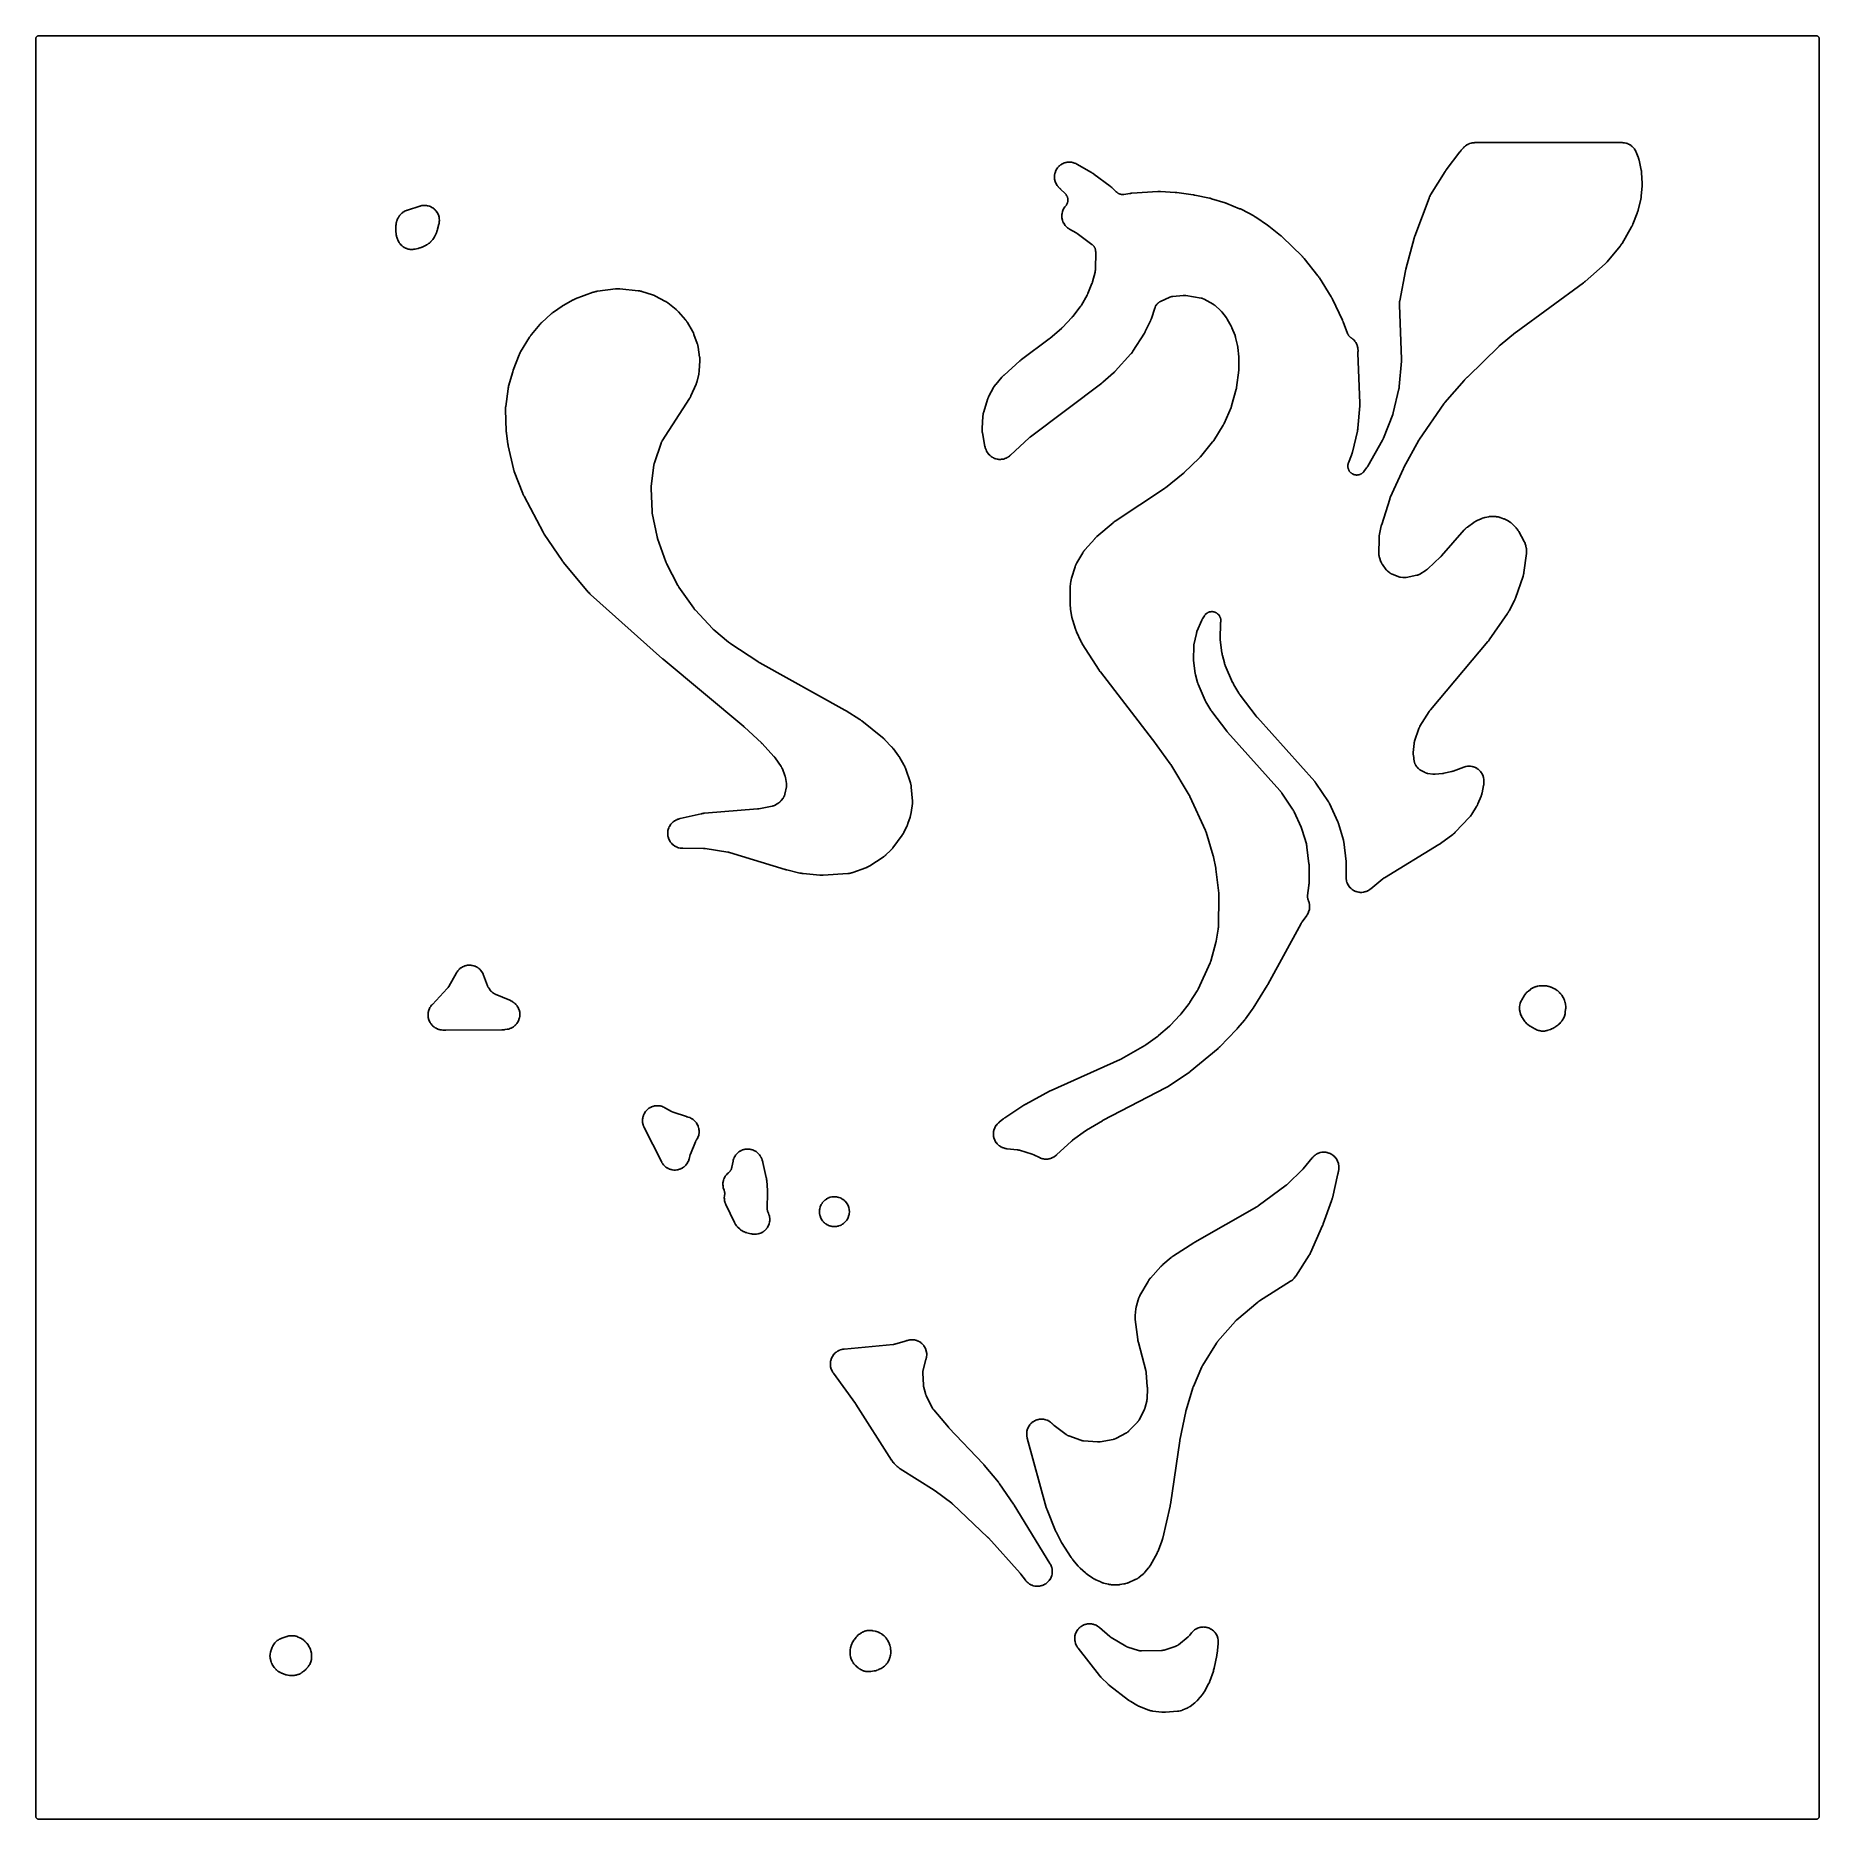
# Model space of a CAD drawing. Header units: millimetres. Extents: x 0 to 300, y 0 to 300.
import ezdxf

# ---------------------------------------------------------------- set-up
doc = ezdxf.new("R2010")
doc.units = ezdxf.units.MM
doc.layers.add('CUT', color=7, linetype='CONTINUOUS')

msp = doc.modelspace()

# ---------------------------------------------------------------- linework, layer by layer
at = {"layer": 'CUT'}
for points in [[(-0.0503, 299.5794), (-0.036, 299.6365), (-0.0162, 299.6918), (0.009, 299.745), (0.0392, 299.7954), (0.0743, 299.8427), (0.1137, 299.8863), (0.1573, 299.9257), (0.2046, 299.9608), (0.255, 299.991), (0.3082, 300.0162), (0.3635, 300.036), (0.4206, 300.0503), (0.4788, 300.0589), (0.5522, 300.0625), (1.4375, 300.0625), (298.5625, 300.0625), (299.4478, 300.0625), (299.5212, 300.0589), (299.5794, 300.0503), (299.6365, 300.036), (299.6918, 300.0162), (299.745, 299.991), (299.7954, 299.9608), (299.8427, 299.9257), (299.8863, 299.8863), (299.9257, 299.8427), (299.9608, 299.7954), (299.991, 299.745), (300.0162, 299.6918), (300.036, 299.6365), (300.0503, 299.5794), (300.0589, 299.5212), (300.0625, 299.4478), (300.0625, 298.5625), (300.0625, 1.4375), (300.0625, 0.5522), (300.0589, 0.4788), (300.0503, 0.4206), (300.036, 0.3635), (300.0162, 0.3082), (299.991, 0.255), (299.9608, 0.2046), (299.9257, 0.1573), (299.8863, 0.1137), (299.8427, 0.0743), (299.7954, 0.0392), (299.745, 0.009), (299.6918, -0.0162), (299.6365, -0.036), (299.5794, -0.0503), (299.5212, -0.0589), (299.4478, -0.0625), (298.5625, -0.0625), (1.4375, -0.0625), (0.5522, -0.0625), (0.4788, -0.0589), (0.4206, -0.0503), (0.3635, -0.036), (0.3082, -0.0162), (0.255, 0.009), (0.2046, 0.0392), (0.1573, 0.0743), (0.1137, 0.1137), (0.0743, 0.1573), (0.0392, 0.2046), (0.009, 0.255), (-0.0162, 0.3082), (-0.036, 0.3635), (-0.0503, 0.4206), (-0.0589, 0.4788), (-0.0625, 0.5522), (-0.0625, 1.4375), (-0.0625, 298.5625), (-0.0625, 299.4478), (-0.0589, 299.5212)], [(160.322, 229.6104), (160.3605, 229.5676), (160.4887, 229.438), (160.5312, 229.399), (160.6712, 229.2823), (160.7172, 229.2475), (160.8678, 229.1448), (160.9169, 229.1147), (161.0767, 229.0269), (161.1285, 229.0016), (161.2959, 228.9295), (161.3499, 228.9093), (161.5235, 228.8537), (161.5791, 228.8387), (161.7573, 228.8), (161.8141, 228.7905), (161.9951, 228.769), (162.0526, 228.765), (162.2349, 228.761), (162.2925, 228.7625), (162.4743, 228.776), (162.5315, 228.7831), (162.7111, 228.814), (162.7674, 228.8265), (162.9433, 228.8745), (162.9981, 228.8923), (163.1685, 228.957), (163.2214, 228.98), (163.3848, 229.0607), (163.4352, 229.0887), (163.5901, 229.1847), (163.6376, 229.2174), (163.7846, 229.3294), (163.8071, 229.3474), (163.8502, 229.3837), (163.8611, 229.3931), (163.9314, 229.4551), (163.9421, 229.4648), (167.1294, 232.4171), (167.1379, 232.4248), (167.1576, 232.4426), (167.1661, 232.4502), (167.1766, 232.4594), (167.1852, 232.4669), (167.2054, 232.4842), (167.2141, 232.4916), (167.2296, 232.5045), (167.2384, 232.5118), (167.259, 232.5286), (167.2679, 232.5358), (167.2788, 232.5444), (167.2878, 232.5515), (167.3088, 232.5677), (167.3179, 232.5747), (179.3213, 241.6196), (179.3291, 241.6257), (179.3835, 241.6681), (179.3918, 241.6747), (179.4587, 241.7287), (179.4667, 241.7353), (179.5188, 241.779), (179.5272, 241.7862), (181.292, 243.3213), (181.305, 243.3329), (181.3878, 243.4093), (181.4004, 243.4212), (181.5016, 243.5201), (181.5138, 243.5324), (181.5921, 243.6135), (181.604, 243.6261), (184.2318, 246.5087), (184.2406, 246.5185), (184.2972, 246.5835), (184.3058, 246.5935), (184.339, 246.6333), (184.3555, 246.654), (184.4598, 246.791), (184.4754, 246.8125), (184.5049, 246.855), (184.5124, 246.866), (184.5599, 246.9378), (184.5671, 246.9489), (186.4864, 249.9933), (186.4959, 250.0088), (186.5556, 250.1101), (186.5645, 250.1259), (186.5646, 250.1261), (186.6356, 250.2553), (186.6441, 250.2713), (186.6976, 250.3761), (186.7056, 250.3924), (187.5113, 252.0959), (187.5184, 252.1116), (187.5634, 252.2141), (187.5701, 252.23), (187.6227, 252.3602), (187.629, 252.3763), (187.668, 252.4812), (187.6737, 252.4975), (188.2586, 254.2222), (188.2639, 254.2386), (188.289, 254.3203), (188.3023, 254.36), (188.3282, 254.4322), (188.3601, 254.5096), (188.3838, 254.5601), (188.4228, 254.6342), (188.451, 254.6823), (188.4967, 254.7524), (188.5293, 254.7977), (188.5813, 254.8633), (188.618, 254.9053), (188.6759, 254.9658), (188.7162, 255.0042), (188.7795, 255.059), (188.8398, 255.1065), (188.8732, 255.1317), (188.9357, 255.1763), (188.9444, 255.1825), (188.9523, 255.188), (188.9869, 255.211), (189.0499, 255.2507), (189.0768, 255.267), (189.103, 255.2816), (189.165, 255.3147), (189.2021, 255.3334), (189.2146, 255.3393), (189.2255, 255.3444), (190.7591, 256.0488), (190.7705, 256.0539), (190.7781, 256.0572), (190.8285, 256.0778), (190.9028, 256.1054), (190.9875, 256.1322), (191.0456, 256.1475), (191.1254, 256.1647), (191.1859, 256.1748), (191.2345, 256.1817), (191.2502, 256.1834), (191.2641, 256.1849), (193.0306, 256.3559), (193.0405, 256.3568), (193.0471, 256.3573), (193.09, 256.36), (193.1525, 256.3623), (193.2226, 256.3622), (193.2697, 256.3603), (193.3343, 256.3554), (193.384, 256.3498), (193.423, 256.3445), (193.4351, 256.3426), (193.446, 256.3409), (196.0269, 255.9023), (196.0394, 255.9001), (196.0476, 255.8986), (196.1017, 255.8869), (196.1797, 255.8674), (196.2659, 255.8413), (196.3233, 255.8208), (196.3998, 255.7893), (196.4561, 255.7631), (196.5005, 255.7409), (196.5147, 255.7333), (196.5271, 255.7265), (198.0704, 254.8694), (198.0817, 254.863), (198.0918, 254.8572), (198.1346, 254.8311), (198.2101, 254.7819), (198.2415, 254.7604), (198.2704, 254.7387), (198.3373, 254.6862), (198.376, 254.6541), (198.3885, 254.643), (198.3994, 254.6333), (199.3119, 253.8044), (199.3191, 253.7978), (199.3255, 253.7918), (199.3525, 253.7657), (199.4001, 253.7176), (199.4199, 253.697), (199.4381, 253.6767), (199.4798, 253.6286), (199.5039, 253.5996), (199.5118, 253.5897), (199.5185, 253.5812), (200.2853, 252.5942), (200.2896, 252.5886), (200.2995, 252.5757), (200.3012, 252.5734), (200.3188, 252.5493), (200.3515, 252.5029), (200.3854, 252.4512), (200.4242, 252.3874), (200.4415, 252.3576), (201.1039, 251.1664), (201.1111, 251.1532), (201.1276, 251.1223), (201.1345, 251.109), (201.1427, 251.0932), (201.1493, 251.08), (201.1646, 251.0491), (201.171, 251.0357), (201.1761, 251.025), (201.1823, 251.0115), (201.1966, 250.9799), (201.2026, 250.9663), (201.2098, 250.9497), (201.2156, 250.936), (201.2288, 250.904), (201.2344, 250.8902), (201.7452, 249.5936), (201.7509, 249.5787), (201.7639, 249.5439), (201.7693, 249.529), (201.7758, 249.5107), (201.781, 249.4956), (201.7927, 249.4604), (201.7976, 249.4452), (201.8015, 249.4331), (201.8061, 249.4179), (201.8166, 249.3822), (201.821, 249.3669), (201.8261, 249.3482), (201.8302, 249.3328), (201.8395, 249.2968), (201.8433, 249.2814), (202.1692, 247.9127), (202.1724, 247.8985), (202.1798, 247.8654), (202.1828, 247.8511), (202.1863, 247.8337), (202.1891, 247.8194), (202.1954, 247.786), (202.198, 247.7717), (202.1999, 247.7602), (202.2023, 247.7458), (202.2074, 247.7122), (202.2095, 247.6978), (202.2119, 247.6802), (202.2138, 247.6658), (202.2179, 247.632), (202.2195, 247.6176), (202.3858, 246.029), (202.387, 246.0173), (202.3895, 245.9899), (202.3905, 245.9781), (202.3916, 245.9638), (202.3924, 245.952), (202.3942, 245.9246), (202.3949, 245.9128), (202.3954, 245.9034), (202.3959, 245.8916), (202.397, 245.8641), (202.3974, 245.8523), (202.3977, 245.838), (202.398, 245.8262), (202.3983, 245.7987), (202.3984, 245.7869), (202.3975, 244.0504), (202.3974, 244.0364), (202.3969, 244.0036), (202.3966, 243.9896), (202.396, 243.9724), (202.3955, 243.9584), (202.3939, 243.9256), (202.3931, 243.9116), (202.3924, 243.9004), (202.3914, 243.8863), (202.3889, 243.8537), (202.3877, 243.8397), (202.386, 243.8226), (202.3846, 243.8086), (202.381, 243.776), (202.3794, 243.7621), (202.0134, 240.859), (202.0126, 240.8523), (202.0105, 240.8367), (202.0101, 240.834), (202.0057, 240.8057), (201.9965, 240.7519), (201.9845, 240.6937), (201.9677, 240.6238), (201.9594, 240.5917), (201.1738, 237.7818), (201.1697, 237.7673), (201.1596, 237.7335), (201.1552, 237.7191), (201.1497, 237.7017), (201.145, 237.6875), (201.1339, 237.6543), (201.1291, 237.6401), (201.125, 237.6287), (201.1199, 237.6146), (201.1077, 237.5817), (201.1023, 237.5677), (201.0956, 237.5506), (201.0901, 237.5366), (201.0767, 237.5042), (201.0709, 237.4903), (199.9059, 234.7828), (199.9031, 234.7764), (199.8965, 234.7614), (199.8954, 234.7589), (199.8828, 234.7319), (199.8581, 234.6809), (199.8292, 234.6263), (199.792, 234.5616), (199.7744, 234.5321), (198.1516, 231.9391), (198.1437, 231.9268), (198.1252, 231.8982), (198.1171, 231.886), (198.1073, 231.8714), (198.0991, 231.8594), (198.0798, 231.8316), (198.0714, 231.8198), (198.0646, 231.8103), (198.056, 231.7986), (198.0357, 231.7713), (198.0269, 231.7598), (198.0161, 231.7457), (198.0072, 231.7343), (197.986, 231.7077), (197.9769, 231.6964), (195.9088, 229.1832), (195.9006, 229.1735), (195.8816, 229.1509), (195.8733, 229.1413), (195.8632, 229.1297), (195.8548, 229.1202), (195.8351, 229.0982), (195.8265, 229.0888), (195.8196, 229.0813), (195.811, 229.0721), (195.7907, 229.0507), (195.7819, 229.0415), (195.7711, 229.0305), (195.7622, 229.0215), (195.7413, 229.0006), (195.7322, 228.9917), (193.2055, 226.5431), (193.1976, 226.5356), (193.1791, 226.518), (193.1711, 226.5105), (193.1612, 226.5015), (193.1531, 226.4941), (193.1342, 226.477), (193.126, 226.4697), (193.1194, 226.4639), (193.1111, 226.4567), (193.0917, 226.4401), (193.0833, 226.433), (193.0731, 226.4244), (193.0646, 226.4174), (193.0449, 226.4013), (193.0363, 226.3944), (190.0201, 223.9931), (190.0125, 223.9871), (189.9947, 223.9733), (189.987, 223.9674), (189.9776, 223.9602), (189.9699, 223.9544), (189.9519, 223.941), (189.9441, 223.9353), (189.9378, 223.9307), (189.93, 223.925), (189.9116, 223.912), (189.9037, 223.9064), (189.894, 223.8997), (189.8861, 223.8942), (189.8674, 223.8815), (189.8594, 223.8761), (181.592, 218.3822), (181.5772, 218.372), (181.4818, 218.3045), (181.4673, 218.2938), (181.3502, 218.2055), (181.336, 218.1945), (181.2449, 218.1213), (181.231, 218.1098), (178.5094, 215.7873), (178.4935, 215.7733), (178.3919, 215.6802), (178.3765, 215.6656), (178.2534, 215.5445), (178.2385, 215.5294), (178.1438, 215.4294), (178.1295, 215.4137), (176.4843, 213.5494), (176.475, 213.5387), (176.4157, 213.4681), (176.4067, 213.4572), (176.372, 213.414), (176.3548, 213.3914), (176.2465, 213.2424), (176.2304, 213.2191), (176.2, 213.1728), (176.1923, 213.1608), (176.1436, 213.0826), (176.1362, 213.0705), (175.1287, 211.3665), (175.1199, 211.3511), (175.0644, 211.2505), (175.0561, 211.2349), (175.0245, 211.1736), (175.0093, 211.1416), (174.9164, 210.9316), (174.9031, 210.8988), (174.879, 210.8342), (174.8731, 210.8175), (174.8361, 210.7087), (174.8306, 210.6919), (174.2484, 208.7971), (174.2449, 208.7853), (174.223, 208.7086), (174.2198, 208.6968), (174.2076, 208.6504), (174.2018, 208.6266), (174.1676, 208.4708), (174.1628, 208.4468), (174.1544, 208.3995), (174.1524, 208.3874), (174.1401, 208.3086), (174.1383, 208.2965), (174.0152, 207.3865), (174.0139, 207.376), (174.0052, 207.3025), (174.004, 207.2915), (173.9993, 207.2433), (173.9974, 207.22), (173.9887, 207.0745), (173.9878, 207.052), (173.987, 207.013), (173.9868, 207.0024), (173.9865, 206.9293), (173.9866, 206.9174), (174.0313, 204.0163), (174.0316, 204.0055), (174.0341, 203.9301), (174.0346, 203.9189), (174.0372, 203.8696), (174.0389, 203.8458), (174.0525, 203.698), (174.0551, 203.6752), (174.0602, 203.6358), (174.0617, 203.6251), (174.0727, 203.5514), (174.0746, 203.5395), (174.304, 202.1884), (174.3079, 202.1677), (174.3356, 202.0335), (174.3402, 202.013), (174.3808, 201.846), (174.3861, 201.8256), (174.4232, 201.6938), (174.4292, 201.6736), (174.8981, 200.2036), (174.9041, 200.186), (174.9442, 200.0725), (174.9506, 200.0551), (175.0054, 199.9142), (175.0123, 199.897), (175.0594, 199.7862), (175.0669, 199.7692), (175.789, 198.2047), (175.7978, 198.1864), (175.8571, 198.0686), (175.8665, 198.0506), (175.9458, 197.9054), (175.9559, 197.8877), (176.023, 197.7742), (176.0336, 197.7569), (178.8912, 193.2761), (178.8987, 193.2646), (178.9482, 193.1908), (178.956, 193.1795), (179.0202, 193.0882), (179.0282, 193.0771), (179.0811, 193.0056), (179.0893, 192.9947), (187.8822, 181.6398), (187.889, 181.6311), (187.8957, 181.6223), (187.9038, 181.6116), (187.9081, 181.6058), (187.9162, 181.5949), (187.92, 181.5898), (187.9225, 181.5863), (187.9291, 181.5773), (187.9319, 181.5735), (190.8205, 177.5555), (190.8246, 177.5499), (190.834, 177.5366), (190.838, 177.5308), (190.8476, 177.5169), (190.8525, 177.5099), (190.8637, 177.4935), (190.8684, 177.4865), (190.8723, 177.4807), (190.877, 177.4735), (190.8881, 177.4565), (190.8928, 177.4493), (190.895, 177.4458), (190.9005, 177.4372), (190.9131, 177.4171), (190.9184, 177.4084), (194.0366, 172.2882), (194.0437, 172.2764), (194.0599, 172.2488), (194.0668, 172.2369), (194.075, 172.2225), (194.0817, 172.2105), (194.097, 172.1825), (194.1035, 172.1705), (194.1086, 172.1608), (194.1149, 172.1486), (194.1294, 172.1202), (194.1355, 172.1079), (194.1429, 172.0929), (194.1488, 172.0806), (194.1624, 172.0517), (194.1682, 172.0393), (196.7637, 166.3088), (196.7696, 166.2954), (196.7832, 166.264), (196.789, 166.2504), (196.7958, 166.2339), (196.8013, 166.2203), (196.8139, 166.1884), (196.8192, 166.1747), (196.8234, 166.1637), (196.8284, 166.1499), (196.84, 166.1176), (196.8448, 166.1038), (196.8506, 166.0868), (196.8552, 166.0729), (196.8657, 166.0402), (196.87, 166.0262), (198.0669, 162.0835), (198.0698, 162.0738), (198.0764, 162.0512), (198.0792, 162.0416), (198.0825, 162.0297), (198.0851, 162.02), (198.0912, 161.9973), (198.0937, 161.9875), (198.0957, 161.9797), (198.0982, 161.9699), (198.1037, 161.9471), (198.1061, 161.9373), (198.1088, 161.9253), (198.111, 161.9155), (198.1161, 161.8925), (198.1182, 161.8827), (198.5088, 160.0059), (198.5109, 159.9958), (198.5155, 159.9722), (198.5174, 159.962), (198.5197, 159.9496), (198.5215, 159.9395), (198.5256, 159.9157), (198.5273, 159.9055), (198.5286, 159.8973), (198.5302, 159.8871), (198.5338, 159.8633), (198.5352, 159.8531), (198.5369, 159.8406), (198.5383, 159.8304), (198.5413, 159.8065), (198.5425, 159.7962), (199.0027, 155.7574), (199.0042, 155.7431), (199.0075, 155.7097), (199.0088, 155.6953), (199.0102, 155.6778), (199.0112, 155.6635), (199.0134, 155.6299), (199.0143, 155.6156), (199.0148, 155.604), (199.0154, 155.5897), (199.0166, 155.5561), (199.0169, 155.5417), (199.0172, 155.5241), (199.0174, 155.5097), (199.0174, 155.4761), (199.0173, 155.4617), (198.9378, 149.9957), (198.9377, 149.9887), (198.9373, 149.9724), (198.9373, 149.9696), (198.936, 149.9399), (198.9325, 149.8833), (198.9267, 149.8218), (198.9171, 149.7478), (198.912, 149.7138), (198.5749, 147.7187), (198.5729, 147.7074), (198.5681, 147.681), (198.5659, 147.6697), (198.5633, 147.6562), (198.561, 147.6451), (198.5556, 147.6191), (198.5532, 147.608), (198.5513, 147.599), (198.5487, 147.5879), (198.5426, 147.562), (198.5399, 147.5509), (198.5366, 147.5374), (198.5338, 147.5264), (198.527, 147.5006), (198.5241, 147.4896), (197.6549, 144.3357), (197.653, 144.3289), (197.6484, 144.3128), (197.6476, 144.31), (197.6387, 144.2809), (197.6206, 144.2258), (197.5989, 144.1664), (197.5701, 144.0956), (197.5562, 144.0633), (195.547, 139.6287), (195.5404, 139.6145), (195.5247, 139.5815), (195.5179, 139.5674), (195.5095, 139.5504), (195.5024, 139.5365), (195.4857, 139.5042), (195.4784, 139.4904), (195.4725, 139.4793), (195.4649, 139.4657), (195.4471, 139.4339), (195.4393, 139.4203), (195.4297, 139.4039), (195.4217, 139.3905), (195.4027, 139.3594), (195.3945, 139.3461), (194.1682, 137.4088), (194.162, 137.3992), (194.1475, 137.377), (194.1413, 137.3675), (194.1336, 137.356), (194.1272, 137.3466), (194.1122, 137.3247), (194.1057, 137.3154), (194.1004, 137.3079), (194.0938, 137.2987), (194.0782, 137.2772), (194.0715, 137.268), (194.0632, 137.2569), (194.0563, 137.2478), (194.0402, 137.2268), (194.0333, 137.2178), (192.5989, 135.39), (192.5926, 135.3821), (192.5778, 135.3636), (192.5714, 135.3557), (192.5635, 135.3462), (192.557, 135.3384), (192.5418, 135.3202), (192.5352, 135.3125), (192.5299, 135.3063), (192.5232, 135.2987), (192.5076, 135.2809), (192.5008, 135.2733), (192.4925, 135.2641), (192.4857, 135.2566), (192.4697, 135.2392), (192.4628, 135.2318), (190.8801, 133.5518), (190.8721, 133.5434), (190.8534, 133.5239), (190.8452, 133.5156), (190.8353, 133.5056), (190.8271, 133.4974), (190.8078, 133.4785), (190.7995, 133.4704), (190.7927, 133.464), (190.7843, 133.456), (190.7645, 133.4375), (190.756, 133.4297), (190.7455, 133.4202), (190.7369, 133.4124), (190.7167, 133.3945), (190.708, 133.3869), (188.872, 131.8017), (188.8645, 131.7953), (188.8469, 131.7805), (188.8394, 131.7742), (188.8301, 131.7665), (188.8225, 131.7603), (188.8046, 131.7458), (188.7969, 131.7397), (188.7907, 131.7348), (188.7829, 131.7287), (188.7647, 131.7147), (188.7569, 131.7087), (188.7473, 131.7015), (188.7394, 131.6956), (188.7209, 131.6819), (188.713, 131.6761), (186.7602, 130.2681), (186.7505, 130.2613), (186.7278, 130.2453), (186.718, 130.2386), (186.7061, 130.2304), (186.6962, 130.2238), (186.6731, 130.2085), (186.6632, 130.202), (186.6551, 130.1968), (186.6451, 130.1905), (186.6216, 130.1758), (186.6115, 130.1696), (186.5991, 130.162), (186.5889, 130.156), (186.565, 130.1419), (186.5548, 130.1359), (182.6185, 127.8867), (182.6089, 127.8813), (182.5864, 127.8688), (182.5768, 127.8635), (182.5649, 127.8572), (182.5552, 127.852), (182.5324, 127.8401), (182.5226, 127.835), (182.5147, 127.831), (182.5049, 127.8261), (182.4818, 127.8147), (182.4719, 127.8099), (182.4598, 127.8041), (182.4498, 127.7994), (182.4265, 127.7886), (182.4164, 127.784), (170.7873, 122.5741), (170.7781, 122.5698), (170.7141, 122.5399), (170.7043, 122.5352), (170.6252, 122.4964), (170.6157, 122.4916), (170.5538, 122.4598), (170.5437, 122.4545), (166.5281, 120.2967), (166.5161, 120.29), (166.4385, 120.246), (166.4266, 120.2391), (166.3306, 120.1817), (166.3189, 120.1745), (166.2434, 120.127), (166.2319, 120.1196), (162.9907, 117.9747), (162.9774, 117.9657), (162.8921, 117.9059), (162.8791, 117.8965), (162.774, 117.8186), (162.7613, 117.8089), (162.6793, 117.7446), (162.6668, 117.7346), (162.0484, 117.2227), (162.0372, 117.2132), (161.9652, 117.1506), (161.9543, 117.1408), (161.912, 117.1021), (161.8908, 117.0818), (161.7582, 116.9482), (161.719, 116.9045), (161.6018, 116.7606), (161.5669, 116.7133), (161.4643, 116.5586), (161.4343, 116.5082), (161.3473, 116.3442), (161.3224, 116.2911), (161.2519, 116.1194), (161.2322, 116.064), (161.1788, 115.8863), (161.1647, 115.8293), (161.1289, 115.6471), (161.1204, 115.589), (161.1026, 115.4043), (161.0998, 115.3456), (161.1001, 115.16), (161.1031, 115.1014), (161.1216, 114.9167), (161.1302, 114.8586), (161.1667, 114.6766), (161.181, 114.6197), (161.235, 114.4421), (161.2549, 114.3868), (161.326, 114.2154), (161.3511, 114.1623), (161.4387, 113.9986), (161.4689, 113.9483), (161.572, 113.7939), (161.607, 113.7468), (161.7247, 113.6033), (161.7641, 113.5598), (161.8953, 113.4284), (161.9388, 113.389), (162.0822, 113.2711), (162.1293, 113.2361), (162.2835, 113.1328), (162.3338, 113.1026), (162.4974, 113.0148), (162.5505, 112.9896), (162.7218, 112.9183), (162.7771, 112.8985), (162.9546, 112.8442), (163.0115, 112.8299), (163.196, 112.7927), (163.225, 112.7876), (163.2816, 112.7791), (163.2962, 112.7771), (163.3909, 112.7652), (163.4055, 112.7635), (165.1091, 112.5915), (165.1202, 112.5903), (165.1302, 112.5891), (165.1732, 112.5832), (165.2502, 112.5707), (165.2826, 112.5648), (165.3132, 112.558), (165.3846, 112.5406), (165.4266, 112.5294), (165.4405, 112.5253), (165.4526, 112.5217), (167.6141, 111.8531), (167.6205, 111.8511), (167.6355, 111.8463), (167.6381, 111.8455), (167.6653, 111.8362), (167.7168, 111.8177), (167.7721, 111.7958), (167.8381, 111.7671), (167.8682, 111.7533), (168.8204, 111.2965), (168.8339, 111.2902), (168.9215, 111.2508), (168.935, 111.2449), (168.9886, 111.2224), (169.0163, 111.2116), (169.1952, 111.1465), (169.2519, 111.1291), (169.4338, 111.0827), (169.492, 111.0709), (169.6776, 111.0427), (169.7367, 111.0368), (169.9242, 111.0271), (169.9836, 111.027), (170.1711, 111.0359), (170.2302, 111.0416), (170.4159, 111.0691), (170.4742, 111.0806), (170.6563, 111.1263), (170.7131, 111.1435), (170.8898, 111.2069), (170.9447, 111.2297), (171.1142, 111.3103), (171.1665, 111.3384), (171.3273, 111.4354), (171.3766, 111.4685), (171.5291, 111.5824), (171.5524, 111.6008), (171.5971, 111.6377), (171.6084, 111.6473), (171.6813, 111.7107), (171.6923, 111.7206), (174.2221, 114.0334), (174.2316, 114.0419), (174.2539, 114.0618), (174.2636, 114.0702), (174.2754, 114.0804), (174.2851, 114.0887), (174.308, 114.1079), (174.3178, 114.116), (174.3258, 114.1225), (174.3358, 114.1305), (174.3592, 114.1491), (174.3693, 114.1569), (174.3817, 114.1664), (174.3919, 114.1742), (174.4158, 114.192), (174.4261, 114.1996), (176.6123, 115.7832), (176.6198, 115.7886), (176.6375, 115.8011), (176.6451, 115.8064), (176.6544, 115.8129), (176.662, 115.8181), (176.6799, 115.8303), (176.6876, 115.8354), (176.6939, 115.8396), (176.7016, 115.8447), (176.7198, 115.8564), (176.7276, 115.8614), (176.7372, 115.8675), (176.745, 115.8724), (176.7634, 115.8838), (176.7713, 115.8887), (179.4258, 117.4959), (179.4309, 117.499), (179.443, 117.5062), (179.4482, 117.5093), (179.4609, 117.5167), (179.4672, 117.5204), (179.4821, 117.529), (179.4885, 117.5327), (179.4937, 117.5356), (179.5002, 117.5393), (179.5155, 117.5477), (179.5221, 117.5513), (179.5252, 117.553), (179.5329, 117.5572), (179.5511, 117.5668), (179.5589, 117.5709), (190.0621, 123.0185), (190.0757, 123.0258), (190.1635, 123.0742), (190.1769, 123.0819), (190.2855, 123.1455), (190.2988, 123.1535), (190.384, 123.2064), (190.397, 123.2147), (193.8734, 125.4989), (193.8875, 125.5085), (193.9784, 125.572), (193.9922, 125.582), (194.104, 125.6649), (194.1175, 125.6752), (194.2046, 125.7438), (194.2179, 125.7545), (198.8923, 129.6523), (198.9045, 129.6628), (198.9831, 129.732), (198.995, 129.7428), (199.0913, 129.8323), (199.103, 129.8434), (199.1777, 129.9167), (199.1891, 129.9282), (201.9788, 132.8148), (201.9872, 132.8237), (202.0411, 132.8818), (202.0493, 132.8908), (202.1156, 132.9652), (202.1236, 132.9744), (202.1751, 133.0347), (202.183, 133.0441), (203.3691, 134.4902), (203.3737, 134.4958), (203.4051, 134.535), (203.4099, 134.5411), (203.4484, 134.5906), (203.4531, 134.5966), (203.483, 134.636), (203.4879, 134.6425), (204.6198, 136.1763), (204.627, 136.1862), (204.6731, 136.2514), (204.6801, 136.2615), (204.7362, 136.3445), (204.743, 136.3547), (204.7864, 136.4217), (204.7929, 136.4321), (207.159, 140.2574), (207.1629, 140.2639), (207.1903, 140.3094), (207.1944, 140.3164), (207.2277, 140.3736), (207.2317, 140.3805), (207.2574, 140.426), (207.2616, 140.4335), (212.8682, 150.6983), (212.8748, 150.7101), (212.8903, 150.7375), (212.897, 150.7492), (212.9053, 150.7634), (212.9122, 150.7749), (212.9285, 150.8018), (212.9356, 150.8133), (212.9413, 150.8225), (212.9486, 150.8339), (212.9657, 150.8603), (212.9731, 150.8715), (212.9823, 150.8852), (212.9898, 150.8963), (213.0077, 150.9222), (213.0155, 150.9333), (213.8029, 152.0368), (213.8111, 152.0487), (213.8638, 152.1264), (213.8718, 152.1384), (213.9023, 152.1858), (213.9173, 152.2105), (214.0098, 152.3708), (214.0363, 152.4222), (214.1119, 152.5884), (214.1333, 152.642), (214.1926, 152.8147), (214.2087, 152.8702), (214.2512, 153.0478), (214.2619, 153.1045), (214.287, 153.2854), (214.2922, 153.3429), (214.2999, 153.5253), (214.2995, 153.5831), (214.2896, 153.7654), (214.2837, 153.8228), (214.2563, 154.0034), (214.2449, 154.06), (214.2003, 154.237), (214.1835, 154.2923), (214.1212, 154.4666), (214.1109, 154.4936), (214.0893, 154.5457), (214.0886, 154.5474), (214.069, 154.5946), (214.0422, 154.6636), (214.0162, 154.7407), (214.0013, 154.7928), (213.9824, 154.8719), (213.9722, 154.9251), (213.9605, 155.0056), (213.9552, 155.0595), (213.9508, 155.1407), (213.9503, 155.1949), (213.9533, 155.2762), (213.9594, 155.3505), (213.9637, 155.3909), (214.1768, 157.0577), (214.1789, 157.0767), (214.1908, 157.2001), (214.1923, 157.2192), (214.2022, 157.3745), (214.2031, 157.3935), (214.207, 157.5175), (214.2073, 157.5366), (214.2072, 160.2798), (214.207, 160.2971), (214.2037, 160.4096), (214.203, 160.4269), (214.1948, 160.5678), (214.1936, 160.5851), (214.1838, 160.6972), (214.1821, 160.7144), (213.8555, 163.531), (213.8538, 163.5438), (213.8424, 163.6267), (213.8405, 163.6394), (213.8326, 163.6891), (213.828, 163.7145), (213.7945, 163.8784), (213.7888, 163.9035), (213.7767, 163.9523), (213.7734, 163.9648), (213.7514, 164.0456), (213.7479, 164.058), (213.0625, 166.3788), (213.056, 166.3994), (213.0114, 166.5327), (213.0041, 166.5531), (212.9421, 166.7182), (212.9342, 166.7383), (212.88, 166.8681), (212.8713, 166.8879), (211.6745, 169.4878), (211.6693, 169.4987), (211.6352, 169.5691), (211.6298, 169.5799), (211.6084, 169.6218), (211.5971, 169.6431), (211.5205, 169.7795), (211.5083, 169.8002), (211.4836, 169.8403), (211.4772, 169.8505), (211.4348, 169.9163), (211.4282, 169.9264), (209.6094, 172.6313), (209.5975, 172.6484), (209.5182, 172.7579), (209.5057, 172.7746), (209.4015, 172.9085), (209.3885, 172.9246), (209.3018, 173.0284), (209.2881, 173.0442), (200.4743, 182.8793), (200.4671, 182.8873), (200.4506, 182.9063), (200.4435, 182.9144), (200.4402, 182.9183), (200.4359, 182.9233), (200.426, 182.9352), (200.4218, 182.9402), (200.4186, 182.9441), (200.4111, 182.9533), (200.3937, 182.9748), (200.3869, 182.9833), (200.3822, 182.9894), (200.3714, 183.0034), (200.3667, 183.0095), (197.8178, 186.3723), (197.8148, 186.3762), (197.8101, 186.3825), (197.7962, 186.4015), (197.7717, 186.4361), (197.761, 186.4514), (197.7508, 186.4665), (197.7476, 186.4713), (197.7453, 186.4747), (197.7321, 186.495), (197.7077, 186.5337), (197.697, 186.5511), (196.8498, 187.9633), (196.8468, 187.9684), (196.842, 187.9764), (196.828, 188.001), (196.8035, 188.0457), (196.793, 188.0654), (196.783, 188.0848), (196.7798, 188.0909), (196.7776, 188.0954), (196.7648, 188.1215), (196.7415, 188.1713), (196.7315, 188.1936), (195.5256, 190.9659), (195.5225, 190.973), (195.5207, 190.9773), (195.4993, 191.0328), (195.4616, 191.141), (195.4437, 191.1982), (195.4434, 191.1994), (195.4406, 191.2098), (195.1006, 192.5039), (195.0991, 192.5096), (195.0968, 192.5186), (195.0903, 192.5458), (195.0793, 192.5952), (195.0747, 192.6169), (195.0706, 192.6381), (195.0693, 192.6448), (195.0683, 192.6497), (195.0634, 192.6781), (195.055, 192.7319), (195.0516, 192.7559), (194.7708, 194.9376), (194.7699, 194.9452), (194.7693, 194.9497), (194.7643, 195.0077), (194.7581, 195.1195), (194.7568, 195.1781), (194.7568, 195.1792), (194.757, 195.1898), (194.8016, 197.2199), (194.8035, 197.2614), (194.8087, 197.3374), (194.8182, 197.4199), (194.8303, 197.495), (194.8379, 197.5359), (195.2474, 199.4888), (195.257, 199.5299), (195.2765, 199.605), (195.3015, 199.6858), (195.328, 199.7586), (195.3433, 199.7981), (196.1372, 201.7036), (196.1418, 201.7143), (196.1459, 201.7238), (196.1648, 201.7648), (196.1903, 201.8166), (196.2228, 201.8766), (196.2543, 201.93), (196.2722, 201.9589), (196.5829, 202.4421), (196.6078, 202.4788), (196.6549, 202.5447), (196.7098, 202.614), (196.7486, 202.6584), (196.8101, 202.722), (196.853, 202.7623), (196.9204, 202.8195), (196.9671, 202.8554), (197.0398, 202.9058), (197.0898, 202.9369), (197.1672, 202.9799), (197.22, 203.006), (197.3011, 203.0412), (197.3562, 203.0619), (197.4405, 203.089), (197.4973, 203.1042), (197.5838, 203.1229), (197.6419, 203.1325), (197.7298, 203.1425), (197.7886, 203.1464), (197.877, 203.1478), (197.9359, 203.1458), (198.024, 203.1385), (198.0824, 203.1308), (198.1694, 203.1149), (198.2268, 203.1015), (198.3118, 203.0771), (198.3676, 203.0581), (198.4498, 203.0255), (198.5034, 203.0011), (198.582, 202.9606), (198.633, 202.931), (198.7073, 202.883), (198.7551, 202.8486), (198.8243, 202.7935), (198.8685, 202.7546), (198.9319, 202.693), (198.9721, 202.6499), (199.0292, 202.5823), (199.065, 202.5355), (199.1151, 202.4627), (199.1461, 202.4126), (199.1889, 202.3352), (199.2148, 202.2823), (199.2498, 202.201), (199.2704, 202.1458), (199.2972, 202.0616), (199.3123, 202.0046), (199.3307, 201.9181), (199.3402, 201.86), (199.35, 201.7721), (199.3537, 201.7133), (199.3548, 201.6248), (199.3527, 201.566), (199.3452, 201.4778), (199.3343, 201.3975), (199.3273, 201.3538), (199.3266, 201.3503), (199.3243, 201.3367), (199.3156, 201.2833), (199.3118, 201.2558), (199.2913, 201.0771), (199.2888, 201.0495), (199.2851, 200.9955), (199.2843, 200.9817), (199.2802, 200.8918), (199.2798, 200.878), (199.236, 198.8893), (199.2358, 198.8787), (199.2355, 198.8049), (199.2355, 198.7938), (199.2362, 198.7454), (199.237, 198.7221), (199.2447, 198.5768), (199.2463, 198.5544), (199.2498, 198.5155), (199.2508, 198.505), (199.2587, 198.4324), (199.2601, 198.4206), (199.5414, 196.2296), (199.5442, 196.2104), (199.5643, 196.0862), (199.5677, 196.0672), (199.5978, 195.9122), (199.6018, 195.8932), (199.6299, 195.7706), (199.6345, 195.7518), (199.9506, 194.548), (199.9535, 194.5376), (199.974, 194.4648), (199.9771, 194.454), (199.9915, 194.4066), (199.9989, 194.3839), (200.0476, 194.2432), (200.0555, 194.2216), (200.07, 194.1845), (200.074, 194.1744), (200.1024, 194.1053), (200.1072, 194.0941), (201.3447, 191.2472), (201.3528, 191.2294), (201.4071, 191.1148), (201.4157, 191.0973), (201.4886, 190.9558), (201.4978, 190.9386), (201.5595, 190.8277), (201.5692, 190.8108), (202.3947, 189.4345), (202.4032, 189.4207), (202.4599, 189.3317), (202.4689, 189.3181), (202.5431, 189.2083), (202.5524, 189.195), (202.6138, 189.1091), (202.6235, 189.096), (205.3071, 185.5553), (205.3147, 185.5456), (205.3643, 185.4828), (205.3721, 185.4732), (205.436, 185.3957), (205.4439, 185.3862), (205.4961, 185.3256), (205.5042, 185.3163), (215.1583, 174.5429), (215.1686, 174.5312), (215.1924, 174.5037), (215.2025, 174.4918), (215.2147, 174.4772), (215.2246, 174.4652), (215.2475, 174.4368), (215.2571, 174.4246), (215.2741, 174.4028), (215.2836, 174.3904), (215.3055, 174.3613), (215.3147, 174.3487), (215.3259, 174.3333), (215.3349, 174.3206), (215.3558, 174.2907), (215.3646, 174.2778), (217.4832, 171.1269), (217.4882, 171.1194), (217.4965, 171.1068), (217.5157, 171.0763), (217.5473, 171.0238), (217.5609, 171.0004), (217.5623, 170.9979), (217.5752, 170.9741), (217.6036, 170.9199), (217.6196, 170.8875), (217.6261, 170.8739), (217.6299, 170.8658), (219.0384, 167.8061), (219.045, 167.7913), (219.0602, 167.7566), (219.0666, 167.7417), (219.0742, 167.7234), (219.0803, 167.7084), (219.0943, 167.6732), (219.1001, 167.658), (219.1102, 167.6312), (219.1158, 167.616), (219.1285, 167.5803), (219.1338, 167.5649), (219.14, 167.5462), (219.1451, 167.5307), (219.1564, 167.4946), (219.1612, 167.4791), (219.981, 164.7029), (219.9837, 164.6936), (219.9881, 164.6782), (219.9978, 164.6408), (220.013, 164.5772), (220.0192, 164.5489), (220.0198, 164.5458), (220.0252, 164.5174), (220.0362, 164.4529), (220.0419, 164.4147), (220.0439, 164.3987), (220.0451, 164.3891), (220.4279, 161.0879), (220.4293, 161.0749), (220.4323, 161.0448), (220.4336, 161.0319), (220.4349, 161.0161), (220.436, 161.0032), (220.4381, 160.9729), (220.439, 160.96), (220.4403, 160.937), (220.441, 160.9241), (220.4423, 160.8938), (220.4428, 160.8808), (220.4432, 160.865), (220.4435, 160.852), (220.4439, 160.8217), (220.444, 160.8087), (220.4441, 158.4691), (220.4443, 158.4543), (220.4467, 158.3586), (220.4472, 158.3439), (220.45, 158.2864), (220.4522, 158.257), (220.4707, 158.069), (220.4794, 158.0107), (220.5158, 157.828), (220.5301, 157.7709), (220.5842, 157.5926), (220.6041, 157.5372), (220.6754, 157.3651), (220.7006, 157.3118), (220.7885, 157.1476), (220.8188, 157.097), (220.9224, 156.9422), (220.9575, 156.8949), (221.0758, 156.751), (221.1154, 156.7073), (221.2472, 156.5757), (221.2909, 156.5361), (221.435, 156.4181), (221.4823, 156.383), (221.6373, 156.2796), (221.6879, 156.2494), (221.8522, 156.1617), (221.9055, 156.1365), (222.0777, 156.0654), (222.1332, 156.0456), (222.3115, 155.9917), (222.3687, 155.9774), (222.5514, 155.9413), (222.6097, 155.9327), (222.7951, 155.9147), (222.854, 155.9118), (223.0403, 155.9121), (223.0991, 155.915), (223.2845, 155.9335), (223.3428, 155.9422), (223.5254, 155.9788), (223.5825, 155.9932), (223.7607, 156.0476), (223.8162, 156.0675), (223.9882, 156.139), (224.0414, 156.1643), (224.2056, 156.2524), (224.2561, 156.2828), (224.4129, 156.3879), (224.437, 156.4049), (224.4832, 156.4393), (224.4949, 156.4482), (224.5703, 156.5073), (224.5818, 156.5165), (226.6043, 158.1822), (226.6167, 158.1922), (226.6457, 158.2152), (226.6582, 158.225), (226.6736, 158.2368), (226.6863, 158.2463), (226.7161, 158.2683), (226.7289, 158.2776), (226.7518, 158.2939), (226.7648, 158.303), (226.7954, 158.3239), (226.8086, 158.3328), (226.8247, 158.3435), (226.8381, 158.3521), (226.8693, 158.3719), (226.8828, 158.3803), (236.0604, 163.9792), (236.0713, 163.986), (236.1416, 164.0309), (236.1524, 164.038), (236.2394, 164.0963), (236.25, 164.1036), (236.3183, 164.1516), (236.3288, 164.159), (238.3701, 165.658), (238.3807, 165.666), (238.449, 165.7185), (238.4594, 165.7267), (238.4998, 165.7592), (238.5201, 165.7763), (238.6494, 165.8901), (238.6689, 165.9081), (238.7063, 165.944), (238.7157, 165.9533), (238.7765, 166.0144), (238.7857, 166.0239), (241.2105, 168.5721), (241.2213, 168.5837), (241.2902, 168.66), (241.3006, 168.6719), (241.3408, 168.7188), (241.3607, 168.7434), (241.4859, 168.9063), (241.5045, 168.9319), (241.5395, 168.9828), (241.5483, 168.996), (241.6043, 169.0822), (241.6128, 169.0956), (242.3825, 170.3521), (242.3882, 170.3616), (242.4274, 170.4283), (242.4331, 170.4383), (242.458, 170.4826), (242.4695, 170.5041), (242.5387, 170.6399), (242.549, 170.6611), (242.5661, 170.6982), (242.5706, 170.7083), (242.6014, 170.7784), (242.6062, 170.7898), (243.1413, 172.0811), (243.1466, 172.0944), (243.1801, 172.181), (243.1851, 172.1944), (243.2039, 172.2469), (243.213, 172.274), (243.2674, 172.4516), (243.2751, 172.4791), (243.2889, 172.5332), (243.2923, 172.5471), (243.3131, 172.6376), (243.3161, 172.6516), (243.5714, 173.8971), (243.574, 173.9105), (243.5898, 173.9977), (243.592, 174.0111), (243.6003, 174.0637), (243.604, 174.0907), (243.6236, 174.2666), (243.6261, 174.2937), (243.6296, 174.3468), (243.6303, 174.3605), (243.6341, 174.4489), (243.6346, 174.4625), (243.6359, 174.529), (243.636, 174.5436), (243.6357, 174.6382), (243.6354, 174.6528), (243.6339, 174.7096), (243.6323, 174.7387), (243.618, 174.9247), (243.6108, 174.9825), (243.579, 175.1638), (243.5661, 175.2206), (243.5169, 175.3979), (243.4986, 175.4532), (243.4324, 175.625), (243.4089, 175.6782), (243.3264, 175.8427), (243.2978, 175.8934), (243.1997, 176.0492), (243.1663, 176.0969), (243.0536, 176.2424), (243.0158, 176.2867), (242.8895, 176.4206), (242.8475, 176.4609), (242.7089, 176.582), (242.6632, 176.6181), (242.5135, 176.7251), (242.4645, 176.7566), (242.3051, 176.8486), (242.2533, 176.8753), (242.0858, 176.9514), (242.0316, 176.9729), (241.8575, 177.0324), (241.8015, 177.0485), (241.6224, 177.0909), (241.5652, 177.1015), (241.3828, 177.1264), (241.3248, 177.1314), (241.1409, 177.1384), (241.0827, 177.1378), (240.8989, 177.127), (240.841, 177.1207), (240.6592, 177.0921), (240.6022, 177.0803), (240.4215, 177.0336), (240.3935, 177.0256), (240.3392, 177.0087), (240.3254, 177.0042), (240.2358, 176.9739), (240.222, 176.9691), (238.4576, 176.3248), (238.4445, 176.3201), (238.4139, 176.3095), (238.4008, 176.305), (238.3847, 176.2997), (238.3715, 176.2954), (238.3406, 176.2858), (238.3273, 176.2817), (238.3037, 176.2747), (238.2904, 176.2709), (238.2592, 176.2621), (238.2458, 176.2585), (238.2294, 176.2542), (238.2159, 176.2507), (238.1845, 176.243), (238.171, 176.2397), (236.9336, 175.9543), (236.927, 175.9528), (236.9115, 175.9494), (236.9049, 175.9479), (236.902, 175.9473), (236.8759, 175.9421), (236.8147, 175.9308), (236.7933, 175.9272), (236.7597, 175.9226), (236.683, 175.9138), (236.6497, 175.9105), (235.4113, 175.8135), (235.3998, 175.8127), (235.3809, 175.8114), (235.3355, 175.8096), (235.259, 175.8085), (235.2251, 175.8086), (235.2214, 175.8087), (235.1875, 175.8101), (235.1108, 175.8147), (235.0656, 175.8186), (235.0469, 175.8207), (235.0356, 175.822), (234.1882, 175.9273), (234.1773, 175.9287), (234.1619, 175.9308), (234.1128, 175.9389), (234.0461, 175.9518), (233.9709, 175.9698), (233.9213, 175.9838), (233.848, 176.0082), (233.7998, 176.0265), (233.7288, 176.057), (233.6676, 176.0865), (233.6234, 176.1093), (233.6097, 176.1168), (233.6001, 176.1222), (232.8475, 176.5496), (232.8385, 176.5548), (232.8375, 176.5554), (232.7898, 176.5852), (232.7216, 176.631), (232.6466, 176.6872), (232.5992, 176.7266), (232.5309, 176.7898), (232.4876, 176.8342), (232.4262, 176.9041), (232.3763, 176.9672), (232.3428, 177.0124), (232.3411, 177.0148), (232.335, 177.0239), (232.1609, 177.2814), (232.1553, 177.2897), (232.1547, 177.2907), (232.126, 177.3371), (232.0862, 177.4063), (232.0449, 177.4873), (232.0204, 177.5419), (231.9876, 177.6261), (231.9687, 177.6831), (231.9445, 177.7701), (231.9274, 177.8463), (231.9171, 177.8999), (231.9166, 177.9028), (231.915, 177.9133), (231.7545, 178.9896), (231.7526, 179.0029), (231.7497, 179.025), (231.7441, 179.0783), (231.7375, 179.1688), (231.7354, 179.2089), (231.7353, 179.213), (231.735, 179.2532), (231.7365, 179.344), (231.7389, 179.3975), (231.7406, 179.4197), (231.7417, 179.4331), (231.8778, 180.9373), (231.8791, 180.9506), (231.8814, 180.9727), (231.8886, 181.0258), (231.9035, 181.1153), (231.911, 181.1547), (231.9118, 181.1587), (231.921, 181.1978), (231.9438, 181.2856), (231.9588, 181.337), (231.9657, 181.3582), (231.9699, 181.3709), (232.6835, 183.4658), (232.6878, 183.478), (232.695, 183.4983), (232.7138, 183.5465), (232.748, 183.6273), (232.7639, 183.6628), (232.7656, 183.6664), (232.7831, 183.7011), (232.8241, 183.7787), (232.8496, 183.8238), (232.8608, 183.8422), (232.8676, 183.8532), (234.4263, 186.3469), (234.4349, 186.3603), (234.4551, 186.3915), (234.4639, 186.4047), (234.4748, 186.4208), (234.4838, 186.434), (234.5052, 186.4644), (234.5144, 186.4773), (234.531, 186.5001), (234.5405, 186.5129), (234.5629, 186.5425), (234.5726, 186.5552), (234.5846, 186.5705), (234.5945, 186.5829), (234.618, 186.6117), (234.6281, 186.624), (244.2959, 198.0957), (244.305, 198.1068), (244.3635, 198.1797), (244.3724, 198.191), (244.4436, 198.2843), (244.4522, 198.2958), (244.5072, 198.3714), (244.5155, 198.3832), (247.6089, 202.8626), (247.6193, 202.8783), (247.6858, 202.9812), (247.6957, 202.9972), (247.775, 203.1289), (247.7844, 203.1452), (247.8442, 203.2521), (247.8532, 203.2687), (248.7594, 205.0149), (248.7641, 205.0242), (248.7967, 205.0899), (248.8015, 205.0997), (248.8221, 205.1431), (248.8317, 205.1642), (248.8885, 205.297), (248.8969, 205.3176), (248.9107, 205.3537), (248.9144, 205.3635), (248.9392, 205.4316), (248.9432, 205.4427), (250.2048, 209.1247), (250.2094, 209.1385), (250.2376, 209.228), (250.2418, 209.2418), (250.2575, 209.296), (250.2649, 209.324), (250.3084, 209.5066), (250.3144, 209.5349), (250.3248, 209.5904), (250.3273, 209.6046), (250.3424, 209.6973), (250.3446, 209.7116), (250.7882, 212.9203), (250.7898, 212.9332), (250.7996, 213.0172), (250.801, 213.0302), (250.8057, 213.0808), (250.8076, 213.1068), (250.816, 213.2735), (250.8164, 213.3255), (250.8105, 213.4901), (250.8063, 213.5419), (250.7859, 213.7076), (250.7821, 213.7333), (250.7737, 213.7835), (250.7714, 213.7963), (250.7556, 213.8794), (250.753, 213.8922), (250.6949, 214.165), (250.6917, 214.1792), (250.6696, 214.2717), (250.6661, 214.2859), (250.6515, 214.3411), (250.6433, 214.3692), (250.5866, 214.5479), (250.5662, 214.6028), (250.4923, 214.7751), (250.4802, 214.8017), (250.4551, 214.853), (250.4486, 214.8661), (250.4048, 214.9505), (250.398, 214.9634), (249.4834, 216.6281), (249.4745, 216.6438), (249.415, 216.7448), (249.4056, 216.7603), (249.368, 216.8198), (249.3479, 216.8497), (249.2112, 217.0401), (249.1892, 217.0688), (249.1448, 217.1234), (249.1332, 217.1372), (249.0565, 217.226), (249.0445, 217.2394), (248.6247, 217.6964), (248.6157, 217.706), (248.5562, 217.768), (248.5469, 217.7774), (248.5103, 217.8139), (248.4912, 217.8321), (248.366, 217.9463), (248.3255, 217.9802), (248.1907, 218.083), (248.1694, 218.0985), (248.127, 218.128), (248.116, 218.1354), (248.0444, 218.1829), (248.0333, 218.1901), (247.582, 218.4752), (247.5672, 218.4842), (247.4703, 218.5416), (247.4553, 218.5502), (247.3962, 218.5829), (247.3654, 218.5988), (247.1627, 218.6962), (247.131, 218.7103), (247.0686, 218.736), (247.0525, 218.7424), (246.9472, 218.7822), (246.9309, 218.788), (246.3665, 218.9829), (246.3537, 218.9872), (246.2699, 219.014), (246.257, 219.018), (246.2063, 219.0329), (246.1802, 219.04), (246.0119, 219.0816), (245.9589, 219.0922), (245.7876, 219.1185), (245.7607, 219.122), (245.7082, 219.1276), (245.6947, 219.1289), (245.6072, 219.1363), (245.5937, 219.1373), (245.1531, 219.1647), (245.1405, 219.1653), (245.0588, 219.1687), (245.0463, 219.169), (244.9971, 219.17), (244.9719, 219.17), (244.8106, 219.1665), (244.7604, 219.1633), (244.6, 219.1462), (244.575, 219.143), (244.5264, 219.1358), (244.5139, 219.1338), (244.4333, 219.1201), (244.4209, 219.1178), (243.8576, 219.0097), (243.8402, 219.006), (243.7272, 218.9808), (243.7098, 218.9767), (243.6425, 218.9596), (243.6082, 218.9498), (243.3878, 218.8795), (243.3541, 218.8677), (243.2893, 218.8427), (243.2728, 218.836), (243.166, 218.7912), (243.1497, 218.7841), (242.4781, 218.4783), (242.4647, 218.4719), (242.3781, 218.4299), (242.3648, 218.4232), (242.3134, 218.3967), (242.2874, 218.3824), (242.1209, 218.2857), (242.0956, 218.2702), (242.0471, 218.2387), (242.0347, 218.2305), (241.9552, 218.1761), (241.9431, 218.1676), (240.845, 217.3754), (240.8314, 217.3653), (240.7439, 217.2983), (240.7306, 217.2878), (240.6792, 217.2462), (240.6535, 217.2241), (240.4906, 217.076), (240.4662, 217.0525), (240.4199, 217.0053), (240.4082, 216.993), (240.3332, 216.9123), (240.3219, 216.8997), (236.4786, 212.5161), (236.4712, 212.5078), (236.454, 212.4886), (236.4465, 212.4804), (236.4374, 212.4705), (236.4299, 212.4624), (236.4122, 212.4437), (236.4045, 212.4357), (236.3909, 212.4216), (236.3832, 212.4137), (236.365, 212.3954), (236.3572, 212.3876), (236.3475, 212.3781), (236.3396, 212.3704), (236.321, 212.3525), (236.313, 212.3449), (234.199, 210.3648), (234.1912, 210.3577), (234.1783, 210.3458), (234.1464, 210.318), (234.0914, 210.2722), (234.0667, 210.2524), (234.064, 210.2503), (234.0386, 210.2314), (233.9805, 210.1896), (233.9456, 210.1657), (233.9309, 210.1561), (233.922, 210.1504), (232.8587, 209.4766), (232.8498, 209.471), (232.8419, 209.4662), (232.7902, 209.4365), (232.7136, 209.396), (232.6245, 209.3549), (232.5638, 209.3308), (232.4707, 209.2996), (232.3871, 209.2766), (232.3292, 209.2627), (232.3201, 209.2608), (232.3098, 209.2588), (230.5191, 208.9132), (230.5079, 208.9111), (230.4892, 208.9078), (230.4439, 208.9008), (230.3845, 208.8932), (230.3047, 208.8866), (230.2245, 208.8836), (230.1444, 208.8841), (230.0846, 208.8871), (230.039, 208.8906), (230.0201, 208.8926), (230.0087, 208.8938), (229.6141, 208.9392), (229.6044, 208.9404), (229.5882, 208.9424), (229.5495, 208.9481), (229.499, 208.9567), (229.432, 208.9708), (229.3653, 208.9875), (229.2995, 209.0066), (229.2509, 209.0228), (229.214, 209.036), (229.1988, 209.0418), (229.1897, 209.0453), (228.207, 209.4326), (228.1974, 209.4365), (228.1815, 209.443), (228.1436, 209.4595), (228.0944, 209.4822), (228.0299, 209.5152), (227.9667, 209.5509), (227.9051, 209.5889), (227.8602, 209.6193), (227.8264, 209.6432), (227.8126, 209.6535), (227.8044, 209.6597), (227.5222, 209.8748), (227.5139, 209.8812), (227.5001, 209.892), (227.4677, 209.9185), (227.426, 209.9543), (227.3724, 210.0043), (227.3206, 210.0567), (227.2712, 210.111), (227.2359, 210.153), (227.2097, 210.1858), (227.1991, 210.1996), (227.1928, 210.208), (226.5375, 211.0885), (226.5308, 211.0976), (226.5197, 211.1129), (226.494, 211.1504), (226.4615, 211.2003), (226.4211, 211.2688), (226.3837, 211.3393), (226.3495, 211.4112), (226.3264, 211.466), (226.3097, 211.5083), (226.3033, 211.5261), (226.2994, 211.5368), (226.0486, 212.2538), (226.0454, 212.263), (226.0426, 212.2712), (226.0265, 212.3242), (226.0055, 212.402), (225.9862, 212.4911), (225.9763, 212.551), (225.9661, 212.6417), (225.9612, 212.7221), (225.9595, 212.7775), (225.9595, 212.7861), (225.9596, 212.7959), (225.9903, 215.5506), (225.9905, 215.5608), (225.9908, 215.5777), (225.9927, 215.6185), (225.9974, 215.6874), (225.9999, 215.7178), (226.0003, 215.721), (226.0039, 215.7514), (226.0132, 215.8198), (226.0197, 215.8601), (226.0227, 215.8768), (226.0246, 215.8868), (226.3516, 217.5657), (226.3542, 217.5784), (226.3604, 217.6081), (226.3632, 217.6209), (226.3667, 217.6364), (226.3696, 217.649), (226.3767, 217.6786), (226.3799, 217.6912), (226.3856, 217.7135), (226.3889, 217.7261), (226.3968, 217.7554), (226.4003, 217.768), (226.4047, 217.7832), (226.4084, 217.7957), (226.4172, 217.8248), (226.421, 217.8372), (227.7723, 222.084), (227.7763, 222.0961), (227.7857, 222.1243), (227.7898, 222.1363), (227.7949, 222.151), (227.7992, 222.163), (227.8094, 222.1909), (227.8139, 222.2028), (227.8219, 222.2238), (227.8265, 222.2357), (227.8375, 222.2633), (227.8423, 222.2751), (227.8482, 222.2894), (227.8532, 222.3011), (227.8649, 222.3284), (227.8701, 222.34), (230.0658, 227.2413), (230.0697, 227.2499), (230.0789, 227.2698), (230.0829, 227.2784), (230.0878, 227.2888), (230.0919, 227.2973), (230.1015, 227.317), (230.1056, 227.3255), (230.1131, 227.3405), (230.1174, 227.3489), (230.1274, 227.3684), (230.1317, 227.3768), (230.1371, 227.387), (230.1415, 227.3953), (230.152, 227.4147), (230.1565, 227.4229), (232.6728, 231.9752), (232.6782, 231.9849), (232.691, 232.0073), (232.6965, 232.0169), (232.7034, 232.0286), (232.709, 232.0381), (232.7223, 232.0603), (232.7281, 232.0698), (232.7385, 232.0865), (232.7444, 232.0958), (232.7582, 232.1177), (232.7642, 232.127), (232.7716, 232.1383), (232.7778, 232.1475), (232.7922, 232.169), (232.7984, 232.1782), (236.8896, 238.114), (236.8967, 238.1241), (236.9133, 238.1475), (236.9205, 238.1575), (236.9294, 238.1697), (236.9367, 238.1796), (236.954, 238.2026), (236.9615, 238.2124), (236.9748, 238.2297), (236.9825, 238.2394), (237.0004, 238.2619), (237.0081, 238.2715), (237.0176, 238.2831), (237.0255, 238.2926), (237.044, 238.3146), (237.052, 238.324), (240.2773, 242.0532), (240.2836, 242.0604), (240.2984, 242.0771), (240.3048, 242.0843), (240.3126, 242.0929), (240.319, 242.1), (240.3341, 242.1164), (240.3407, 242.1234), (240.3523, 242.1357), (240.3589, 242.1426), (240.3743, 242.1587), (240.381, 242.1656), (240.3892, 242.1739), (240.3959, 242.1807), (240.4117, 242.1964), (240.4185, 242.2031), (240.8059, 242.5808), (240.8162, 242.5908), (240.8505, 242.6237), (240.8546, 242.6275), (246.1988, 247.8392), (246.206, 247.8461), (246.2227, 247.862), (246.2299, 247.8688), (246.2386, 247.8769), (246.2458, 247.8836), (246.2628, 247.8991), (246.2702, 247.9058), (246.2832, 247.9174), (246.2906, 247.9239), (246.308, 247.9391), (246.3154, 247.9456), (246.3246, 247.9534), (246.3321, 247.9597), (246.3498, 247.9745), (246.3574, 247.9808), (248.9565, 250.1043), (248.9602, 250.1073), (248.9689, 250.1143), (248.9726, 250.1173), (248.9813, 250.1242), (248.9859, 250.1279), (248.9968, 250.1365), (249.0015, 250.1401), (249.0097, 250.1465), (249.0143, 250.1501), (249.0251, 250.1583), (249.0291, 250.1614), (249.0381, 250.1682), (249.0508, 250.1777), (249.0564, 250.1819), (260.3853, 258.4914), (260.396, 258.4994), (260.4653, 258.5527), (260.4759, 258.561), (260.5614, 258.6298), (260.5717, 258.6383), (260.6386, 258.6946), (260.6488, 258.7034), (264.0218, 261.6767), (264.03, 261.684), (264.0866, 261.7358), (264.095, 261.7436), (264.1315, 261.7782), (264.1487, 261.7953), (264.254, 261.9037), (264.2699, 261.9208), (264.2969, 261.9509), (264.3042, 261.9592), (264.3538, 262.0165), (264.3618, 262.0259), (266.5575, 264.6713), (266.5656, 264.6812), (266.6171, 264.7461), (266.625, 264.7562), (266.6551, 264.7959), (266.6702, 264.8165), (266.7648, 264.9525), (266.7789, 264.9738), (266.8056, 265.0159), (266.8123, 265.0267), (266.8552, 265.0976), (266.8617, 265.1086), (268.4825, 267.9218), (268.4877, 267.9312), (268.5239, 267.9967), (268.5293, 268.0065), (268.5522, 268.0499), (268.5628, 268.0711), (268.6266, 268.2041), (268.636, 268.2248), (268.6517, 268.261), (268.6559, 268.2709), (268.6841, 268.3393), (268.6886, 268.3505), (269.4152, 270.2188), (269.4218, 270.2366), (269.4629, 270.353), (269.4689, 270.371), (269.5158, 270.5185), (269.5213, 270.5367), (269.5549, 270.6555), (269.5598, 270.6738), (270.0279, 272.5518), (270.0305, 272.5625), (270.0478, 272.6378), (270.0502, 272.6491), (270.0606, 272.6987), (270.0652, 272.7226), (270.0903, 272.8727), (270.0937, 272.896), (270.0989, 272.9364), (270.1002, 272.9473), (270.1084, 273.0233), (270.1097, 273.0356), (270.2641, 274.7915), (270.265, 274.8023), (270.2702, 274.8774), (270.2709, 274.8886), (270.2734, 274.938), (270.2741, 274.9618), (270.2758, 275.1102), (270.2756, 275.1331), (270.2746, 275.1729), (270.2742, 275.1836), (270.2708, 275.2581), (270.2702, 275.2702), (270.1589, 276.978), (270.1581, 276.9886), (270.152, 277.0621), (270.151, 277.0731), (270.1461, 277.1212), (270.1433, 277.1444), (270.1231, 277.2883), (270.1195, 277.3104), (270.1127, 277.3487), (270.1107, 277.3591), (270.0966, 277.4307), (270.0942, 277.4423), (269.7293, 279.1161), (269.7265, 279.1283), (269.7076, 279.2069), (269.7046, 279.219), (269.6922, 279.2661), (269.6854, 279.2901), (269.638, 279.4448), (269.6302, 279.4684), (269.614, 279.5143), (269.6097, 279.526), (269.5812, 279.6018), (269.5767, 279.6134), (269.2486, 280.4329), (269.2429, 280.4466), (269.2048, 280.5355), (269.1987, 280.5491), (269.1745, 280.6019), (269.1614, 280.6286), (269.0734, 280.7977), (269.0433, 280.849), (268.9404, 281.0064), (268.9055, 281.0545), (268.7875, 281.2009), (268.7479, 281.2453), (268.616, 281.3793), (268.5723, 281.4196), (268.4277, 281.5398), (268.3802, 281.5756), (268.2245, 281.681), (268.1736, 281.7118), (268.0083, 281.8013), (267.9546, 281.827), (267.7812, 281.8996), (267.7253, 281.9198), (267.5455, 281.9749), (267.4878, 281.9895), (267.3035, 282.0266), (267.2447, 282.0354), (267.055, 282.0543), (267.0253, 282.0565), (266.9673, 282.0594), (266.9524, 282.0599), (266.8558, 282.0623), (266.8409, 282.0625), (242.1471, 282.0625), (242.1316, 282.0623), (242.0302, 282.0597), (242.0147, 282.0591), (241.9539, 282.0559), (241.9228, 282.0535), (241.724, 282.0327), (241.6625, 282.023), (241.4696, 281.9824), (241.4094, 281.9663), (241.2218, 281.9059), (241.1635, 281.8837), (240.9833, 281.8041), (240.9276, 281.776), (240.7566, 281.6781), (240.7041, 281.6443), (240.5442, 281.5292), (240.4955, 281.4902), (240.3463, 281.3573), (240.3236, 281.336), (240.2803, 281.2932), (240.2694, 281.2821), (240.1992, 281.209), (240.1885, 281.1976), (239.8177, 280.7907), (239.8085, 280.7803), (239.7491, 280.7121), (239.7401, 280.7015), (239.6677, 280.6142), (239.6589, 280.6034), (239.6028, 280.5326), (239.5943, 280.5216), (237.295, 277.4742), (237.2871, 277.4635), (237.2367, 277.3936), (237.2291, 277.3827), (237.1678, 277.2935), (237.1604, 277.2825), (237.1131, 277.2104), (237.106, 277.1992), (234.6642, 273.2867), (234.6565, 273.2739), (234.6071, 273.1903), (234.5997, 273.1773), (234.5713, 273.1263), (234.5574, 273.0999), (234.4716, 272.9258), (234.459, 272.8987), (234.4358, 272.8452), (234.4301, 272.8314), (234.3937, 272.7413), (234.3883, 272.7274), (231.998, 266.3525), (231.993, 266.3387), (231.9618, 266.2487), (231.9571, 266.2348), (231.9207, 266.1209), (231.9164, 266.1069), (231.8896, 266.0155), (231.8856, 266.0013), (230.4847, 260.7564), (230.4821, 260.7464), (230.4647, 260.6763), (230.4621, 260.6654), (230.442, 260.5776), (230.4396, 260.5669), (230.425, 260.4972), (230.4227, 260.4858), (229.4671, 255.4474), (229.4642, 255.4307), (229.4467, 255.3216), (229.4442, 255.3048), (229.4356, 255.2391), (229.4321, 255.2053), (229.4157, 254.9851), (229.4142, 254.9512), (229.413, 254.8849), (229.413, 254.8679), (229.4142, 254.7575), (229.4146, 254.7405), (229.7726, 245.6103), (229.773, 245.5959), (229.7738, 245.5624), (229.774, 245.548), (229.7742, 245.5305), (229.7742, 245.5161), (229.7739, 245.4826), (229.7736, 245.4682), (229.773, 245.4428), (229.7725, 245.4284), (229.7712, 245.3949), (229.7705, 245.3805), (229.7695, 245.363), (229.7685, 245.3487), (229.7661, 245.3152), (229.7649, 245.3009), (229.3831, 241.0031), (229.3815, 240.9871), (229.3776, 240.9498), (229.3757, 240.9338), (229.3733, 240.9143), (229.3711, 240.8984), (229.3658, 240.8612), (229.3634, 240.8453), (229.3588, 240.8172), (229.3561, 240.8014), (229.3495, 240.7644), (229.3465, 240.7486), (229.3427, 240.7294), (229.3394, 240.7136), (229.3314, 240.6769), (229.3279, 240.6612), (228.3763, 236.6275), (228.3725, 236.6119), (228.3632, 236.5756), (228.3591, 236.5601), (228.3539, 236.5412), (228.3495, 236.5257), (228.339, 236.4897), (228.3343, 236.4744), (228.3259, 236.4473), (228.3209, 236.432), (228.3091, 236.3964), (228.3039, 236.3812), (228.2974, 236.3628), (228.2919, 236.3477), (228.2788, 236.3125), (228.2731, 236.2975), (226.7075, 232.3141), (226.7016, 232.2993), (226.6874, 232.2651), (226.6812, 232.2505), (226.6735, 232.2327), (226.667, 232.2182), (226.6517, 232.1845), (226.645, 232.1701), (226.6329, 232.1447), (226.6259, 232.1304), (226.6094, 232.0973), (226.6021, 232.0831), (226.5932, 232.0659), (226.5857, 232.0519), (226.568, 232.0194), (226.5603, 232.0055), (224.0664, 227.606), (224.0587, 227.5926), (224.0404, 227.5616), (224.0324, 227.5483), (224.0226, 227.5323), (224.0144, 227.5192), (223.9951, 227.4888), (223.9867, 227.4759), (223.9716, 227.4531), (223.963, 227.4403), (223.9426, 227.4106), (223.9338, 227.3979), (223.9228, 227.3826), (223.9138, 227.3701), (223.8924, 227.3411), (223.8831, 227.3288), (223.4329, 226.7402), (223.4051, 226.7056), (223.3525, 226.6435), (223.2919, 226.5786), (223.2494, 226.5375), (223.1827, 226.4789), (223.1364, 226.4421), (223.0642, 226.3904), (223.0145, 226.3584), (222.9376, 226.314), (222.885, 226.2871), (222.804, 226.2505), (222.749, 226.2289), (222.6649, 226.2005), (222.608, 226.1844), (222.5215, 226.1644), (222.4633, 226.154), (222.3752, 226.1426), (222.3163, 226.138), (222.2275, 226.1354), (222.1684, 226.1366), (222.0798, 226.1427), (222.0211, 226.1497), (221.9335, 226.1646), (221.8758, 226.1773), (221.7901, 226.2008), (221.734, 226.2191), (221.651, 226.2509), (221.5969, 226.2747), (221.5175, 226.3145), (221.466, 226.3436), (221.3909, 226.391), (221.3426, 226.4249), (221.2725, 226.4795), (221.2277, 226.5181), (221.1634, 226.5793), (221.1226, 226.6221), (221.0646, 226.6894), (221.0283, 226.736), (220.9772, 226.8087), (220.9456, 226.8586), (220.9019, 226.936), (220.8755, 226.9888), (220.8396, 227.0701), (220.8185, 227.1253), (220.7908, 227.2097), (220.7752, 227.2667), (220.756, 227.3534), (220.7461, 227.4117), (220.7355, 227.4999), (220.7314, 227.5588), (220.7296, 227.6476), (220.7313, 227.7067), (220.7382, 227.7952), (220.7458, 227.8539), (220.7614, 227.9413), (220.7747, 227.9989), (220.7989, 228.0844), (220.8248, 228.1615), (220.8401, 228.2032), (221.346, 229.4905), (221.3535, 229.5105), (221.3997, 229.6418), (221.4065, 229.6621), (221.4586, 229.8287), (221.4646, 229.8493), (221.5014, 229.9835), (221.5067, 230.0043), (222.3283, 233.4871), (222.3329, 233.5081), (222.36, 233.6448), (222.3638, 233.6659), (222.3917, 233.8386), (222.3947, 233.8598), (222.412, 233.9982), (222.4143, 234.0195), (222.7458, 237.7511), (222.7472, 237.7702), (222.7543, 237.8945), (222.7551, 237.9137), (222.7589, 238.0699), (222.7591, 238.0891), (222.7582, 238.2137), (222.7577, 238.2328), (222.4274, 246.6579), (222.427, 246.7023), (222.4286, 246.7991), (222.4303, 246.8412), (222.4326, 246.877), (222.433, 246.8841), (222.438, 246.98), (222.4388, 247.0108), (222.4388, 247.2069), (222.4357, 247.268), (222.4161, 247.4605), (222.4068, 247.5209), (222.3677, 247.7104), (222.3522, 247.7696), (222.294, 247.9541), (222.2726, 248.0115), (222.1959, 248.189), (222.1688, 248.2439), (222.0744, 248.4128), (222.0418, 248.4646), (221.9307, 248.6229), (221.893, 248.6712), (221.7663, 248.8174), (221.7239, 248.8615), (221.583, 248.9941), (221.5363, 249.0337), (221.3805, 249.1528), (221.3557, 249.1708), (221.2908, 249.2154), (221.2856, 249.2189), (221.2797, 249.2229), (221.2441, 249.248), (221.1765, 249.2983), (221.1059, 249.3567), (221.0609, 249.3978), (220.9966, 249.4631), (220.956, 249.5086), (220.8987, 249.58), (220.863, 249.6294), (220.8132, 249.7063), (220.7827, 249.7591), (220.741, 249.8406), (220.7066, 249.9171), (220.6889, 249.9594), (219.9197, 251.9356), (219.9161, 251.9448), (219.89, 252.0086), (219.8859, 252.0184), (219.852, 252.0974), (219.8478, 252.1069), (219.8199, 252.1689), (219.8152, 252.179), (218.1486, 255.7067), (218.1408, 255.7227), (218.0883, 255.8257), (218.08, 255.8414), (218.0104, 255.9687), (218.0016, 255.9841), (217.9432, 256.0838), (217.9339, 256.0991), (215.9338, 259.2896), (215.9249, 259.3033), (215.8663, 259.3914), (215.8571, 259.4049), (215.7805, 259.5135), (215.771, 259.5266), (215.7076, 259.6115), (215.6977, 259.6244), (213.3643, 262.5785), (213.3521, 262.5933), (213.272, 262.6884), (213.2594, 262.7029), (213.155, 262.8189), (213.142, 262.833), (213.0559, 262.9228), (213.0424, 262.9364), (209.7032, 266.2043), (209.692, 266.2149), (209.6186, 266.2832), (209.6071, 266.2935), (209.5128, 266.3768), (209.5011, 266.3869), (209.4242, 266.4513), (209.4123, 266.461), (207.4561, 268.0164), (207.4465, 268.0239), (207.3832, 268.0721), (207.3734, 268.0794), (207.2928, 268.1383), (207.2828, 268.1454), (207.2177, 268.191), (207.2076, 268.1979), (205.2299, 269.5226), (205.2167, 269.5312), (205.1302, 269.5859), (205.1168, 269.5941), (205.0065, 269.6599), (204.9928, 269.6678), (204.9036, 269.7179), (204.8897, 269.7254), (202.8681, 270.7912), (202.8547, 270.7981), (202.7664, 270.8418), (202.7528, 270.8484), (202.6406, 270.9004), (202.6268, 270.9066), (202.5365, 270.9458), (202.5225, 270.9517), (200.388, 271.8146), (200.3758, 271.8193), (200.2966, 271.8494), (200.2843, 271.8539), (200.184, 271.8895), (200.1717, 271.8937), (200.0912, 271.9203), (200.0788, 271.9242), (197.7609, 272.6342), (197.7479, 272.638), (197.663, 272.6619), (197.6499, 272.6654), (197.5426, 272.693), (197.5294, 272.6963), (197.4435, 272.7163), (197.4303, 272.7193), (194.968, 273.2357), (194.9578, 273.2377), (194.8871, 273.2513), (194.8761, 273.2533), (194.7876, 273.2686), (194.7769, 273.2703), (194.7067, 273.2812), (194.6952, 273.2828), (191.9658, 273.6491), (191.955, 273.6505), (191.8797, 273.6592), (191.868, 273.6604), (191.7739, 273.6695), (191.7625, 273.6705), (191.688, 273.6762), (191.6758, 273.677), (189.2051, 273.816), (189.1875, 273.8167), (189.0731, 273.8198), (189.0555, 273.82), (188.9118, 273.8196), (188.8942, 273.8193), (188.7798, 273.8157), (188.7622, 273.8149), (184.365, 273.5451), (184.3519, 273.5442), (184.2672, 273.5371), (184.2542, 273.5359), (184.148, 273.5247), (184.135, 273.5232), (184.0507, 273.5125), (184.0377, 273.5107), (183.0535, 273.3634), (183.0074, 273.3578), (182.9227, 273.3495), (182.8299, 273.3453), (182.7681, 273.3457), (182.6754, 273.3511), (182.6139, 273.3579), (182.5222, 273.3728), (182.4618, 273.3859), (182.3721, 273.4102), (182.3134, 273.4294), (182.2267, 273.4628), (182.1702, 273.488), (182.0875, 273.5302), (182.0339, 273.561), (181.9559, 273.6115), (181.9058, 273.6477), (181.8335, 273.706), (181.77, 273.7627), (181.7362, 273.7945), (181.1289, 274.3965), (181.1134, 274.4113), (181.0109, 274.5058), (180.9949, 274.5201), (180.8622, 274.634), (180.8457, 274.6477), (180.7368, 274.7346), (180.7198, 274.7477), (180.7197, 274.7478), (177.9802, 276.7787), (177.966, 276.7889), (177.8726, 276.854), (177.8581, 276.8638), (177.7385, 276.942), (177.7237, 276.9514), (177.6267, 277.011), (177.6116, 277.0199), (175.1548, 278.4303), (175.1419, 278.4375), (175.0572, 278.4834), (175.0441, 278.4903), (174.9926, 278.5165), (174.9659, 278.5294), (174.7927, 278.6072), (174.7375, 278.6288), (174.56, 278.6883), (174.503, 278.7044), (174.3204, 278.7461), (174.2621, 278.7564), (174.0763, 278.78), (174.0173, 278.7845), (173.8301, 278.7896), (173.7709, 278.7883), (173.5841, 278.775), (173.5253, 278.7678), (173.3407, 278.7361), (173.2829, 278.7232), (173.1024, 278.6735), (173.0461, 278.6549), (172.8714, 278.5876), (172.8172, 278.5636), (172.65, 278.4794), (172.5985, 278.4502), (172.4403, 278.3499), (172.3919, 278.3157), (172.2445, 278.2003), (172.1997, 278.1615), (172.0643, 278.0322), (172.0236, 277.9892), (171.9016, 277.8471), (171.8653, 277.8003), (171.7579, 277.6468), (171.7264, 277.5967), (171.6347, 277.4334), (171.6083, 277.3804), (171.5331, 277.2089), (171.5121, 277.1535), (171.4542, 276.9754), (171.4387, 276.9183), (171.3987, 276.7353), (171.3889, 276.6769), (171.3671, 276.4909), (171.3631, 276.4318), (171.3597, 276.2446), (171.3616, 276.1854), (171.3767, 275.9987), (171.3844, 275.94), (171.4179, 275.7558), (171.4313, 275.6981), (171.4828, 275.518), (171.5018, 275.4619), (171.5708, 275.2878), (171.5953, 275.2339), (171.6811, 275.0675), (171.7108, 275.0162), (171.8126, 274.859), (171.8472, 274.811), (171.964, 274.6646), (172.0031, 274.6202), (172.1356, 274.4842), (172.1568, 274.4635), (172.2077, 274.4161), (172.215, 274.4094), (172.2603, 274.3686), (172.2985, 274.3343), (172.3054, 274.328), (172.3214, 274.3133), (172.3282, 274.3069), (172.34, 274.2959), (172.3488, 274.2875), (172.3691, 274.2679), (172.3778, 274.2595), (173.1658, 273.479), (173.1973, 273.4462), (173.2536, 273.3845), (173.3115, 273.3143), (173.3476, 273.2656), (173.3981, 273.1898), (173.4291, 273.1377), (173.4717, 273.0572), (173.4972, 273.0023), (173.5315, 272.9179), (173.5514, 272.8607), (173.5769, 272.7733), (173.5909, 272.7143), (173.6075, 272.6247), (173.6155, 272.5647), (173.6229, 272.4739), (173.6248, 272.4133), (173.623, 272.3223), (173.6187, 272.2618), (173.6077, 272.1714), (173.5974, 272.1117), (173.5773, 272.0229), (173.561, 271.9645), (173.5321, 271.8782), (173.5099, 271.8218), (173.4724, 271.7388), (173.4447, 271.6849), (173.399, 271.6061), (173.3659, 271.5553), (173.3125, 271.4816), (173.2602, 271.4166), (173.2308, 271.3818), (173.1709, 271.3147), (173.1337, 271.2686), (173.0234, 271.1172), (172.991, 271.0676), (172.8962, 270.9061), (172.8687, 270.8536), (172.7903, 270.6835), (172.7682, 270.6286), (172.707, 270.4516), (172.6904, 270.3947), (172.6469, 270.2126), (172.636, 270.1543), (172.6107, 269.9688), (172.6056, 269.9098), (172.5987, 269.7226), (172.5994, 269.6634), (172.611, 269.4764), (172.6176, 269.4176), (172.6475, 269.2327), (172.6599, 269.1748), (172.7079, 268.9938), (172.7259, 268.9373), (172.7916, 268.7619), (172.8151, 268.7075), (172.8977, 268.5395), (172.9265, 268.4877), (173.0253, 268.3286), (173.059, 268.2799), (173.173, 268.1313), (173.2113, 268.0861), (173.3395, 267.9495), (173.3821, 267.9084), (173.523, 267.7851), (173.5695, 267.7483), (173.724, 267.638), (173.7486, 267.6214), (173.7973, 267.5901), (173.8098, 267.5823), (173.8921, 267.5323), (173.9049, 267.5248), (175.0032, 266.8943), (175.0078, 266.8916), (175.0151, 266.8874), (175.0368, 266.8743), (175.0758, 266.8501), (175.0927, 266.8394), (175.1091, 266.8287), (175.1143, 266.8253), (175.1181, 266.8228), (175.1397, 266.808), (175.18, 266.7796), (175.1978, 266.7668), (177.6755, 264.9301), (177.7092, 264.9039), (177.7697, 264.8544), (177.8332, 264.7973), (177.8736, 264.7574), (177.9313, 264.6945), (177.9677, 264.6509), (178.0193, 264.5829), (178.0514, 264.536), (178.0962, 264.4634), (178.1238, 264.4137), (178.1615, 264.3372), (178.1843, 264.2851), (178.2146, 264.2053), (178.2323, 264.1513), (178.2549, 264.069), (178.2674, 264.0136), (178.2822, 263.9295), (178.2893, 263.8731), (178.2961, 263.7881), (178.2985, 263.7099), (178.2989, 263.6672), (178.2517, 260.6953), (178.2514, 260.6822), (178.2507, 260.6604), (178.2476, 260.6078), (178.2397, 260.5191), (178.2353, 260.4799), (178.2348, 260.4759), (178.2287, 260.4369), (178.213, 260.3492), (178.2023, 260.2977), (178.1972, 260.2765), (178.1941, 260.2637), (177.7876, 258.6702), (177.7835, 258.6546), (177.7736, 258.6183), (177.7691, 258.6027), (177.7636, 258.5839), (177.7589, 258.5684), (177.7476, 258.5325), (177.7427, 258.5171), (177.7337, 258.49), (177.7284, 258.4747), (177.7159, 258.4392), (177.7104, 258.424), (177.7035, 258.4056), (177.6977, 258.3905), (177.6839, 258.3555), (177.6778, 258.3405), (176.9797, 256.6577), (176.9741, 256.6446), (176.961, 256.6142), (176.9552, 256.6012), (176.9481, 256.5855), (176.9422, 256.5726), (176.928, 256.5427), (176.9219, 256.5299), (176.9108, 256.5073), (176.9045, 256.4947), (176.8894, 256.4652), (176.8829, 256.4526), (176.8748, 256.4373), (176.868, 256.4248), (176.852, 256.3958), (176.8451, 256.3835), (175.9007, 254.7316), (175.8926, 254.7177), (175.8735, 254.6856), (175.8651, 254.6719), (175.8548, 254.6553), (175.8463, 254.6417), (175.826, 254.6103), (175.8172, 254.5969), (175.8014, 254.5734), (175.7924, 254.5601), (175.771, 254.5294), (175.7617, 254.5164), (175.7502, 254.5005), (175.7407, 254.4876), (175.7183, 254.4577), (175.7085, 254.445), (174.4388, 252.8153), (174.4318, 252.8065), (174.4155, 252.7861), (174.4085, 252.7774), (174.3998, 252.7669), (174.3927, 252.7582), (174.3759, 252.7383), (174.3687, 252.7298), (174.3557, 252.7147), (174.3483, 252.7063), (174.3311, 252.6868), (174.3236, 252.6784), (174.3144, 252.6683), (174.3069, 252.6601), (174.2891, 252.641), (174.2814, 252.6328), (172.6977, 250.9708), (172.6904, 250.9633), (172.6733, 250.9458), (172.6659, 250.9383), (172.6569, 250.9293), (172.6495, 250.9219), (172.632, 250.9048), (172.6245, 250.8975), (172.611, 250.8847), (172.6034, 250.8775), (172.5855, 250.8608), (172.5778, 250.8537), (172.5684, 250.8451), (172.5606, 250.8381), (172.5424, 250.8218), (172.5345, 250.8149), (170.6323, 249.1588), (170.6269, 249.1541), (170.6144, 249.1434), (170.609, 249.1388), (170.5963, 249.1281), (170.5895, 249.1224), (170.5736, 249.1093), (170.5668, 249.1037), (170.5548, 249.094), (170.548, 249.0886), (170.5322, 249.076), (170.5255, 249.0707), (170.5216, 249.0677), (170.5134, 249.0614), (170.4942, 249.0468), (170.4859, 249.0406), (165.8149, 245.5718), (165.8041, 245.5636), (165.7344, 245.5093), (165.7237, 245.5008), (165.6376, 245.4305), (165.6271, 245.4218), (165.5598, 245.3643), (165.5496, 245.3554), (162.8729, 242.9624), (162.8573, 242.948), (162.7577, 242.8523), (162.7426, 242.8374), (162.622, 242.7131), (162.6075, 242.6976), (162.5149, 242.5952), (162.5009, 242.5792), (161.476, 241.3615), (161.4666, 241.35), (161.4064, 241.2748), (161.3972, 241.2631), (161.3622, 241.217), (161.3448, 241.1929), (161.2359, 241.034), (161.2198, 241.0092), (161.1895, 240.9599), (161.1819, 240.9471), (161.1334, 240.8638), (161.1261, 240.8509), (160.3362, 239.4117), (160.3291, 239.3982), (160.2835, 239.3099), (160.2766, 239.2962), (160.2506, 239.2424), (160.238, 239.2146), (160.1606, 239.0316), (160.1494, 239.0031), (160.129, 238.947), (160.124, 238.9326), (160.0924, 238.8384), (160.0877, 238.8238), (159.4577, 236.7728), (159.4528, 236.7558), (159.4223, 236.645), (159.4178, 236.6278), (159.4015, 236.5608), (159.3941, 236.5262), (159.353, 236.3002), (159.3477, 236.2652), (159.3394, 236.1967), (159.3375, 236.1791), (159.327, 236.0647), (159.3256, 236.047), (159.1954, 233.9544), (159.1946, 233.9369), (159.1908, 233.8233), (159.1905, 233.8058), (159.1902, 233.7375), (159.1911, 233.7025), (159.2035, 233.4756), (159.2064, 233.4407), (159.2141, 233.3729), (159.2163, 233.3556), (159.2324, 233.243), (159.2352, 233.2257), (159.5764, 231.2521), (159.5795, 231.2355), (159.6011, 231.1284), (159.6047, 231.112), (159.6195, 231.048), (159.628, 231.0155), (159.689, 230.8058), (159.6993, 230.7738), (159.7212, 230.7119), (159.727, 230.6961), (159.7663, 230.5941), (159.7725, 230.5785), (159.8676, 230.3507), (159.8733, 230.3375), (159.9115, 230.2519), (159.9175, 230.2388), (159.9417, 230.1879), (159.9547, 230.1622), (160.0419, 229.9993), (160.0715, 229.9498), (160.1726, 229.7981), (160.2068, 229.7517)], [(60.5562, 268.0624), (60.5559, 268.0498), (60.5546, 267.9682), (60.5546, 267.9556), (60.56, 267.0661), (60.5603, 267.0501), (60.5637, 266.9461), (60.5644, 266.9301), (60.5682, 266.8678), (60.5709, 266.8359), (60.594, 266.6321), (60.6046, 266.569), (60.6492, 266.3688), (60.657, 266.3378), (60.6739, 266.2776), (60.6784, 266.2622), (60.7091, 266.1629), (60.714, 266.1476), (60.8181, 265.8401), (60.8229, 265.8264), (60.8552, 265.738), (60.8603, 265.7245), (60.881, 265.6719), (60.8922, 265.6452), (60.9683, 265.476), (60.9946, 265.4244), (61.0854, 265.2656), (61.1165, 265.2167), (61.2222, 265.0674), (61.2579, 265.0218), (61.3775, 264.8833), (61.4174, 264.8413), (61.5498, 264.715), (61.5935, 264.6771), (61.7375, 264.5641), (61.7847, 264.5306), (61.9389, 264.432), (61.9891, 264.4032), (62.152, 264.3199), (62.2048, 264.2961), (62.375, 264.2289), (62.4298, 264.2102), (62.6057, 264.1598), (62.662, 264.1465), (62.842, 264.1132), (62.8993, 264.1054), (63.0816, 264.0896), (63.1395, 264.0874), (63.3225, 264.0892), (63.3803, 264.0926), (63.5647, 264.1123), (63.5934, 264.1161), (63.6493, 264.1248), (63.6636, 264.1272), (63.7561, 264.144), (63.7704, 264.1467), (64.2517, 264.2458), (64.2643, 264.2486), (64.3458, 264.2672), (64.3583, 264.2702), (64.407, 264.2824), (64.4318, 264.2892), (64.5899, 264.3362), (64.6386, 264.3529), (64.792, 264.4133), (64.8158, 264.4232), (64.8617, 264.4436), (64.8734, 264.4489), (64.9491, 264.4844), (64.9607, 264.49), (65.6574, 264.8355), (65.6703, 264.8421), (65.7533, 264.8858), (65.766, 264.8926), (65.8152, 264.9201), (65.8401, 264.9347), (65.9971, 265.0324), (66.0445, 265.0652), (66.1894, 265.176), (66.2335, 265.2132), (66.369, 265.3391), (66.3896, 265.3592), (66.429, 265.3995), (66.439, 265.41), (66.5029, 265.4786), (66.5126, 265.4893), (66.6347, 265.6269), (66.6441, 265.6378), (66.7047, 265.7095), (66.7139, 265.7207), (66.7493, 265.7646), (66.7668, 265.7875), (66.8758, 265.9371), (66.9075, 265.9854), (67.0015, 266.1448), (67.0156, 266.17), (67.0419, 266.2199), (67.0485, 266.2328), (67.0902, 266.3168), (67.0965, 266.3298), (67.3626, 266.8997), (67.3687, 266.9131), (67.407, 267.0007), (67.4127, 267.0143), (67.4345, 267.0675), (67.4449, 267.095), (67.5084, 267.2752), (67.5175, 267.3032), (67.5339, 267.3583), (67.538, 267.3724), (67.563, 267.4647), (67.5667, 267.4789), (67.7805, 268.3498), (67.7837, 268.3639), (67.8039, 268.4554), (67.8068, 268.4696), (67.8176, 268.5249), (67.8225, 268.5533), (67.8491, 268.7363), (67.8546, 268.7937), (67.8635, 268.9759), (67.8635, 269.0336), (67.8547, 269.2158), (67.8492, 269.2733), (67.823, 269.4538), (67.812, 269.5104), (67.7686, 269.6876), (67.7522, 269.7429), (67.692, 269.9151), (67.6703, 269.9686), (67.5938, 270.1342), (67.5671, 270.1853), (67.4751, 270.3428), (67.4436, 270.3912), (67.3369, 270.5391), (67.3009, 270.5842), (67.1805, 270.7212), (67.1403, 270.7626), (67.0073, 270.8874), (66.9634, 270.9248), (66.8189, 271.0363), (66.7716, 271.0693), (66.6172, 271.1663), (66.5669, 271.1946), (66.4038, 271.2764), (66.3511, 271.2997), (66.1809, 271.3654), (66.1261, 271.3836), (65.9504, 271.4327), (65.8942, 271.4455), (65.7146, 271.4775), (65.6574, 271.4849), (65.4756, 271.4994), (65.4179, 271.5013), (65.2355, 271.4983), (65.1779, 271.4946), (64.9967, 271.4741), (64.9397, 271.4649), (64.7588, 271.4266), (64.7307, 271.42), (64.6762, 271.4057), (64.6623, 271.4018), (64.5722, 271.3758), (64.5584, 271.3717), (62.5163, 270.7292), (62.5027, 270.7247), (62.4146, 270.6947), (62.4011, 270.6899), (62.3487, 270.6706), (62.3221, 270.6601), (62.1531, 270.5886), (62.1016, 270.5639), (61.9424, 270.4778), (61.8934, 270.4482), (61.7432, 270.3474), (61.6972, 270.3133), (61.5573, 270.1986), (61.5148, 270.1603), (61.3864, 270.0328), (61.3478, 269.9906), (61.2305, 269.8495), (61.2128, 269.8271), (61.1791, 269.7825), (61.1707, 269.7709), (61.1165, 269.6953), (61.1083, 269.6836), (61.0497, 269.5977), (61.0424, 269.5867), (60.9956, 269.5146), (60.9885, 269.5034), (60.9613, 269.4594), (60.9479, 269.4366), (60.8651, 269.2886), (60.8413, 269.2413), (60.7728, 269.0886), (60.7533, 269.0394), (60.6978, 268.8791), (60.6897, 268.8539), (60.6749, 268.8044), (60.6713, 268.7916), (60.6486, 268.7087), (60.6452, 268.6959), (60.642, 268.6829), (60.639, 268.6707), (60.6209, 268.5911), (60.6182, 268.5788), (60.6083, 268.5307), (60.6037, 268.506), (60.5778, 268.347), (60.5719, 268.2971), (60.5594, 268.1365), (60.5579, 268.1114)], [(79.0023, 237.3229), (79.0016, 237.2984), (79.0012, 237.2505), (79.0012, 237.2382), (79.0022, 237.1585), (79.0025, 237.1462), (79.1211, 233.5264), (79.1218, 233.5108), (79.1278, 233.4094), (79.1289, 233.3938), (79.1397, 233.2668), (79.1413, 233.2512), (79.1525, 233.1503), (79.1544, 233.1348), (79.3976, 231.37), (79.3995, 231.3573), (79.4128, 231.2745), (79.4149, 231.2618), (79.4338, 231.1582), (79.4362, 231.1455), (79.453, 231.0634), (79.4557, 231.0508), (80.3295, 227.1967), (80.3319, 227.1865), (80.3493, 227.1157), (80.3519, 227.1052), (80.3642, 227.059), (80.3705, 227.0368), (80.4125, 226.8996), (80.4193, 226.8785), (80.4319, 226.8422), (80.4354, 226.8324), (80.4602, 226.7647), (80.4644, 226.7537), (81.9228, 223.0012), (81.9294, 222.9848), (81.974, 222.8794), (81.9811, 222.8632), (82.041, 222.7326), (82.0485, 222.7167), (82.0992, 222.614), (82.1073, 222.5983), (85.3283, 216.5331), (85.3357, 216.5196), (85.3846, 216.4328), (85.3924, 216.4196), (85.4566, 216.3122), (85.4646, 216.2992), (85.518, 216.215), (85.5264, 216.2022), (88.515, 211.7426), (88.5239, 211.7296), (88.5835, 211.6456), (88.5928, 211.6328), (88.6703, 211.5294), (88.68, 211.5168), (88.7439, 211.4361), (88.7539, 211.4238), (92.9238, 206.4329), (92.9382, 206.4163), (93.0337, 206.3101), (93.0487, 206.294), (93.1733, 206.1654), (93.1889, 206.1499), (93.2919, 206.051), (93.308, 206.0361), (105.425, 195.2304), (105.4284, 195.2274), (105.4523, 195.2064), (105.456, 195.2032), (105.486, 195.1773), (105.4896, 195.1742), (105.5135, 195.1539), (105.5174, 195.1506), (119.0984, 183.8064), (119.1024, 183.8031), (119.1116, 183.7953), (119.1155, 183.792), (119.1251, 183.7838), (119.1298, 183.7797), (119.141, 183.7701), (119.1457, 183.7659), (119.1496, 183.7625), (119.1544, 183.7583), (119.1655, 183.7483), (119.1697, 183.7445), (119.1785, 183.7366), (119.1911, 183.725), (119.1966, 183.7198), (122.0534, 181.0456), (122.058, 181.0413), (122.0687, 181.0311), (122.0732, 181.0268), (122.0842, 181.0162), (122.0897, 181.0108), (122.1025, 180.9983), (122.108, 180.9929), (122.1124, 180.9885), (122.1179, 180.9829), (122.1308, 180.9699), (122.1362, 180.9644), (122.1388, 180.9617), (122.1452, 180.955), (122.1599, 180.9395), (122.1662, 180.9328), (124.1637, 178.7866), (124.1746, 178.7747), (124.1998, 178.7467), (124.2104, 178.7346), (124.2231, 178.7199), (124.2335, 178.7077), (124.2575, 178.679), (124.2677, 178.6666), (124.2758, 178.6566), (124.2857, 178.644), (124.3087, 178.6144), (124.3184, 178.6016), (124.3302, 178.5859), (124.3397, 178.573), (124.3616, 178.5426), (124.3709, 178.5295), (125.3855, 177.0674), (125.3932, 177.0561), (125.4021, 177.0429), (125.4311, 176.9968), (125.4766, 176.9193), (125.4954, 176.8856), (125.5126, 176.8512), (125.5509, 176.7698), (125.5726, 176.7199), (125.5785, 176.7051), (125.5835, 176.6924), (126.0064, 175.585), (126.0106, 175.5739), (126.0142, 175.5639), (126.0289, 175.5205), (126.0533, 175.4419), (126.0629, 175.4085), (126.0708, 175.3764), (126.0877, 175.3006), (126.0966, 175.2556), (126.0992, 175.2405), (126.1013, 175.2274), (126.2573, 174.2246), (126.2625, 174.186), (126.2704, 174.115), (126.2757, 174.0374), (126.277, 173.9855), (126.2755, 173.9077), (126.2723, 173.8559), (126.2641, 173.7785), (126.2535, 173.7079), (126.2469, 173.6695), (126.0092, 172.4456), (126.0004, 172.4053), (125.9826, 172.3317), (125.9595, 172.2525), (125.9417, 172.2004), (125.9114, 172.1236), (125.8889, 172.0734), (125.8517, 171.9997), (125.8247, 171.9518), (125.7809, 171.8818), (125.7379, 171.8196), (125.7137, 171.7862), (125.4037, 171.3791), (125.379, 171.3482), (125.3327, 171.2926), (125.2796, 171.2342), (125.2425, 171.1969), (125.1844, 171.1434), (125.1442, 171.1095), (125.0817, 171.0613), (125.0225, 171.0197), (124.9897, 170.9977), (124.4432, 170.6483), (124.407, 170.6263), (124.3398, 170.5877), (124.2646, 170.549), (124.2134, 170.5257), (124.1349, 170.4942), (124.0817, 170.4758), (124.0006, 170.4519), (123.9253, 170.4335), (123.884, 170.4244), (121.6256, 169.9834), (121.6132, 169.9811), (121.5842, 169.9759), (121.5717, 169.9737), (121.5565, 169.9712), (121.544, 169.9692), (121.5148, 169.9648), (121.5023, 169.963), (121.4923, 169.9616), (121.4797, 169.9599), (121.4505, 169.9563), (121.4379, 169.9549), (121.4226, 169.9532), (121.41, 169.9519), (121.3807, 169.9491), (121.3681, 169.948), (112.479, 169.2312), (112.457, 169.229), (112.3146, 169.2122), (112.2927, 169.2092), (112.1149, 169.1816), (112.0931, 169.1778), (111.9523, 169.1506), (111.9307, 169.146), (108.3682, 168.3206), (108.3517, 168.3166), (108.245, 168.2887), (108.2287, 168.2841), (108.0958, 168.2453), (108.0796, 168.2403), (107.9978, 168.2139), (107.9687, 168.2037), (107.8947, 168.1755), (107.8798, 168.1696), (107.8275, 168.148), (107.8001, 168.1359), (107.6265, 168.0541), (107.5737, 168.0259), (107.4114, 167.9285), (107.3617, 167.8952), (107.2099, 167.7821), (107.1637, 167.744), (107.024, 167.6163), (106.9818, 167.5738), (106.8555, 167.4329), (106.8178, 167.3864), (106.7061, 167.2335), (106.6733, 167.1835), (106.5774, 167.0203), (106.5497, 166.9672), (106.4705, 166.7953), (106.4482, 166.7397), (106.3866, 166.5608), (106.37, 166.5033), (106.3265, 166.319), (106.3157, 166.2602), (106.2908, 166.0725), (106.2859, 166.0129), (106.2798, 165.8237), (106.2809, 165.7638), (106.2937, 165.575), (106.3008, 165.5155), (106.3323, 165.3289), (106.3453, 165.2704), (106.3953, 165.0879), (106.414, 165.031), (106.4819, 164.8544), (106.5062, 164.7996), (106.5914, 164.6306), (106.621, 164.5786), (106.7226, 164.4189), (106.7573, 164.3701), (106.8743, 164.2213), (106.9136, 164.1762), (107.0449, 164.0399), (107.0886, 163.9989), (107.2328, 163.8763), (107.2803, 163.8399), (107.436, 163.7323), (107.4869, 163.7007), (107.6526, 163.6092), (107.7064, 163.5829), (107.8803, 163.5083), (107.9365, 163.4875), (108.117, 163.4307), (108.1749, 163.4156), (108.3602, 163.377), (108.4194, 163.3677), (108.6102, 163.3475), (108.6401, 163.3451), (108.6984, 163.3419), (108.7134, 163.3412), (108.8107, 163.3383), (108.8256, 163.338), (112.3093, 163.3185), (112.3163, 163.3184), (112.3326, 163.3182), (112.3354, 163.3181), (112.3652, 163.3171), (112.4217, 163.3142), (112.4833, 163.3089), (112.5574, 163.2999), (112.5915, 163.2951), (116.3815, 162.6894), (116.3969, 162.6868), (116.4327, 162.6804), (116.448, 162.6776), (116.4664, 162.674), (116.4816, 162.6709), (116.517, 162.6633), (116.5321, 162.66), (116.5442, 162.6571), (116.5593, 162.6535), (116.5945, 162.6447), (116.6095, 162.6408), (116.6278, 162.6359), (116.6427, 162.6318), (116.6776, 162.6218), (116.6924, 162.6174), (126.066, 159.7532), (126.0749, 159.7506), (126.137, 159.7326), (126.1466, 159.73), (126.2245, 159.7089), (126.2339, 159.7064), (126.2957, 159.6908), (126.3058, 159.6883), (128.5425, 159.1629), (128.5637, 159.1583), (128.7021, 159.131), (128.7234, 159.1272), (128.8981, 159.0993), (128.9196, 159.0963), (129.0596, 159.0791), (129.0811, 159.0768), (131.903, 158.8336), (131.9248, 158.8321), (132.0666, 158.8251), (132.0884, 158.8244), (132.2665, 158.822), (132.2884, 158.8221), (132.4303, 158.8254), (132.4521, 158.8263), (136.6021, 159.0743), (136.6162, 159.0753), (136.7083, 159.083), (136.7224, 159.0844), (136.7777, 159.0903), (136.8058, 159.094), (136.9859, 159.122), (137.0415, 159.1334), (137.2181, 159.1784), (137.2455, 159.186), (137.2986, 159.2022), (137.3121, 159.2066), (137.3998, 159.2356), (137.4132, 159.2403), (139.6336, 160.0357), (139.6506, 160.0421), (139.7604, 160.0852), (139.7771, 160.092), (139.8422, 160.1199), (139.8751, 160.1351), (140.0856, 160.2408), (140.1176, 160.258), (140.1787, 160.2935), (140.1943, 160.3028), (140.2944, 160.365), (140.3097, 160.3748), (142.5445, 161.8578), (142.5554, 161.8652), (142.6259, 161.9143), (142.6367, 161.9219), (142.6784, 161.9523), (142.6994, 161.9684), (142.8336, 162.0756), (142.8539, 162.0925), (142.8928, 162.1265), (142.9026, 162.1353), (142.9661, 162.1932), (142.9757, 162.2022), (143.7952, 162.9843), (143.8044, 162.9933), (143.8636, 163.0523), (143.8726, 163.0615), (143.9074, 163.0977), (143.9248, 163.1166), (144.0353, 163.2418), (144.0519, 163.2615), (144.0835, 163.3005), (144.0915, 163.3106), (144.1426, 163.3767), (144.1504, 163.3869), (145.7511, 165.5491), (145.7589, 165.5599), (145.8092, 165.6312), (145.8169, 165.6422), (145.8461, 165.6857), (145.8606, 165.7083), (145.9514, 165.8571), (145.9649, 165.8803), (145.9901, 165.9262), (145.9965, 165.938), (146.0368, 166.0153), (146.0429, 166.0273), (146.5126, 166.9792), (146.5216, 166.9984), (146.5781, 167.1238), (146.5865, 167.1432), (146.6517, 167.303), (146.6594, 167.3227), (146.7069, 167.4518), (146.7138, 167.4718), (147.0664, 168.5456), (147.0698, 168.5561), (147.0924, 168.6297), (147.0957, 168.6407), (147.1096, 168.6892), (147.1159, 168.7127), (147.1518, 168.8599), (147.1569, 168.8828), (147.165, 168.9225), (147.1671, 168.9334), (147.1808, 169.0082), (147.1829, 169.0204), (147.4225, 170.4924), (147.4251, 170.5099), (147.4402, 170.624), (147.4422, 170.6416), (147.4493, 170.7103), (147.4519, 170.7456), (147.4618, 170.9755), (147.4623, 171.0109), (147.4612, 171.0799), (147.4606, 171.0976), (147.4554, 171.2126), (147.4543, 171.2303), (147.2763, 173.6018), (147.2752, 173.6145), (147.2672, 173.6972), (147.2658, 173.7099), (147.26, 173.7595), (147.2564, 173.7848), (147.2303, 173.9466), (147.22, 173.9966), (147.1802, 174.1556), (147.1735, 174.1802), (147.1593, 174.2281), (147.1555, 174.2403), (147.1303, 174.3194), (147.1262, 174.3316), (146.2703, 176.8258), (146.2656, 176.8392), (146.2336, 176.9256), (146.2286, 176.9388), (146.2081, 176.9903), (146.1971, 177.0163), (146.1211, 177.1841), (146.1088, 177.2097), (146.0836, 177.2589), (146.0771, 177.2715), (146.0332, 177.3525), (146.0263, 177.3649), (145.3623, 178.5259), (145.3533, 178.541), (145.2938, 178.6384), (145.2844, 178.6533), (145.2061, 178.7733), (145.1963, 178.7878), (145.1311, 178.8816), (145.1209, 178.8959), (144.2549, 180.067), (144.2439, 180.0815), (144.1707, 180.1744), (144.1593, 180.1885), (144.064, 180.3022), (144.0521, 180.316), (143.9734, 180.4043), (143.9611, 180.4177), (142.8459, 181.5958), (142.8311, 181.6109), (142.7334, 181.7071), (142.7181, 181.7216), (142.5914, 181.8379), (142.5756, 181.8519), (142.4714, 181.941), (142.4552, 181.9544), (138.9282, 184.7611), (138.9156, 184.7708), (138.8333, 184.8328), (138.8204, 184.8422), (138.715, 184.9174), (138.702, 184.9264), (138.6164, 184.9841), (138.6031, 184.9927), (136.3056, 186.4535), (136.2984, 186.458), (136.2483, 186.4889), (136.2405, 186.4937), (136.1774, 186.5312), (136.1697, 186.5357), (136.1193, 186.5647), (136.1111, 186.5694), (121.7698, 194.5226), (121.7619, 194.527), (121.7436, 194.5374), (121.7358, 194.5419), (121.7262, 194.5475), (121.7184, 194.552), (121.7003, 194.5628), (121.6926, 194.5675), (121.6863, 194.5713), (121.6786, 194.576), (121.6607, 194.5871), (121.6531, 194.592), (121.6438, 194.5979), (121.6362, 194.6028), (121.6185, 194.6143), (121.6109, 194.6192), (116.7291, 197.8644), (116.7187, 197.8713), (116.6948, 197.8878), (116.6845, 197.8949), (116.6721, 197.9037), (116.662, 197.9109), (116.6384, 197.928), (116.6284, 197.9354), (116.6204, 197.9414), (116.6104, 197.9489), (116.5874, 197.9667), (116.5776, 197.9743), (116.5657, 197.9838), (116.5559, 197.9916), (116.5334, 198.0099), (116.5238, 198.0179), (114.0571, 200.0848), (114.0468, 200.0936), (114.0229, 200.1142), (114.0127, 200.1232), (114.0004, 200.1342), (113.9903, 200.1432), (113.9671, 200.1646), (113.9572, 200.1738), (113.9493, 200.1813), (113.9395, 200.1907), (113.9169, 200.2127), (113.9073, 200.2222), (113.8956, 200.2339), (113.8861, 200.2436), (113.8642, 200.2663), (113.8549, 200.2761), (110.8797, 203.4505), (110.8688, 203.4623), (110.8438, 203.49), (110.8332, 203.5019), (110.8204, 203.5166), (110.8099, 203.5288), (110.7859, 203.5573), (110.7757, 203.5697), (110.7677, 203.5796), (110.7577, 203.5921), (110.7347, 203.6215), (110.7249, 203.6342), (110.7132, 203.6497), (110.7037, 203.6626), (110.6817, 203.6928), (110.6724, 203.7058), (108.177, 207.27), (108.1685, 207.2824), (108.1489, 207.3115), (108.1405, 207.324), (108.1305, 207.3394), (108.1224, 207.3521), (108.1037, 207.3818), (108.0958, 207.3947), (108.0896, 207.405), (108.0819, 207.4179), (108.0642, 207.4483), (108.0568, 207.4614), (108.0478, 207.4774), (108.0405, 207.4906), (108.0239, 207.5215), (108.0169, 207.5348), (106.1025, 211.2393), (106.0955, 211.253), (106.0795, 211.2853), (106.0728, 211.2992), (106.0647, 211.3162), (106.0583, 211.3302), (106.0434, 211.363), (106.0371, 211.3772), (106.0322, 211.3885), (106.0262, 211.4027), (106.0125, 211.436), (106.0067, 211.4503), (105.9998, 211.4679), (105.9943, 211.4823), (105.9817, 211.516), (105.9765, 211.5305), (104.5922, 215.4469), (104.5872, 215.4616), (104.5757, 215.4959), (104.5709, 215.5107), (104.5652, 215.5288), (104.5607, 215.5436), (104.5504, 215.5784), (104.5461, 215.5933), (104.5428, 215.6053), (104.5387, 215.6203), (104.5297, 215.6554), (104.5259, 215.6704), (104.5215, 215.6888), (104.518, 215.704), (104.5101, 215.7393), (104.5068, 215.7545), (103.6945, 219.7278), (103.6931, 219.7348), (103.6899, 219.7511), (103.6893, 219.7539), (103.6841, 219.7839), (103.6752, 219.8411), (103.6677, 219.9038), (103.6612, 219.9798), (103.659, 220.0149), (103.4827, 223.8904), (103.4823, 223.9003), (103.482, 223.9093), (103.4815, 223.9474), (103.4821, 224.0156), (103.4828, 224.0445), (103.4844, 224.072), (103.4892, 224.1363), (103.4929, 224.1743), (103.4944, 224.1869), (103.4957, 224.1978), (103.9692, 227.8342), (103.9707, 227.8453), (103.9722, 227.8552), (103.9793, 227.8979), (103.994, 227.9744), (104.0009, 228.0066), (104.0086, 228.037), (104.0279, 228.1078), (104.0403, 228.1494), (104.0448, 228.1632), (104.0488, 228.1751), (105.1771, 231.4847), (105.1816, 231.4977), (105.187, 231.5128), (105.2071, 231.5638), (105.2427, 231.6471), (105.2588, 231.6824), (105.2765, 231.7169), (105.3196, 231.7966), (105.3472, 231.844), (105.3557, 231.8576), (105.363, 231.8692), (109.961, 239.0075), (109.9676, 239.018), (110.0097, 239.0866), (110.0161, 239.0972), (110.0406, 239.1389), (110.0527, 239.1605), (110.1284, 239.3025), (110.1396, 239.3246), (110.1606, 239.3682), (110.1658, 239.3794), (110.1992, 239.4527), (110.2042, 239.464), (111.0526, 241.4314), (111.0575, 241.4431), (111.0883, 241.5189), (111.0929, 241.5306), (111.1105, 241.5765), (111.119, 241.6002), (111.1709, 241.7554), (111.1784, 241.7794), (111.1921, 241.8267), (111.1955, 241.8388), (111.2165, 241.9179), (111.2196, 241.9301), (111.5076, 243.111), (111.5107, 243.1241), (111.5295, 243.2097), (111.5323, 243.2229), (111.5425, 243.2747), (111.5471, 243.3013), (111.5731, 243.4746), (111.5766, 243.5014), (111.582, 243.5538), (111.5833, 243.5672), (111.5905, 243.6546), (111.5914, 243.6681), (111.6908, 245.342), (111.6916, 245.3574), (111.6949, 245.4582), (111.6952, 245.4737), (111.6957, 245.5342), (111.6951, 245.5652), (111.6863, 245.7665), (111.6841, 245.7974), (111.6783, 245.8577), (111.6766, 245.8731), (111.6644, 245.9731), (111.6623, 245.9885), (111.4146, 247.6561), (111.4123, 247.6706), (111.3959, 247.7649), (111.3932, 247.7794), (111.382, 247.8358), (111.3755, 247.8645), (111.329, 248.05), (111.3211, 248.0784), (111.3044, 248.1334), (111.3, 248.1475), (111.27, 248.2383), (111.2652, 248.2523), (110.7096, 249.8041), (110.7046, 249.8176), (110.6708, 249.9052), (110.6655, 249.9186), (110.6439, 249.9707), (110.6323, 249.9971), (110.5523, 250.1668), (110.5394, 250.1926), (110.513, 250.2424), (110.506, 250.2551), (110.4601, 250.3369), (110.4528, 250.3494), (109.5947, 251.793), (109.5878, 251.8044), (109.542, 251.8775), (109.5349, 251.8887), (109.5064, 251.9321), (109.4914, 251.954), (109.3905, 252.0938), (109.3745, 252.115), (109.3423, 252.1557), (109.334, 252.166), (109.279, 252.2325), (109.2704, 252.2426), (108.1141, 253.5789), (108.1051, 253.5892), (108.0453, 253.6551), (108.036, 253.6651), (107.9992, 253.7039), (107.9799, 253.7234), (107.8518, 253.8467), (107.8316, 253.8652), (107.7914, 253.9005), (107.781, 253.9094), (107.7128, 253.9666), (107.7023, 253.9753), (106.3176, 255.0835), (106.3063, 255.0923), (106.2321, 255.1489), (106.2205, 255.1574), (106.1751, 255.1903), (106.1515, 255.2066), (105.9954, 255.3087), (105.971, 255.3238), (105.9227, 255.3522), (105.9102, 255.3593), (105.8287, 255.4047), (105.8161, 255.4115), (104.2281, 256.2454), (104.2162, 256.2514), (104.1384, 256.2901), (104.1263, 256.296), (104.079, 256.3182), (104.0546, 256.329), (103.8941, 256.3958), (103.8692, 256.4055), (103.8201, 256.4234), (103.8075, 256.4278), (103.7252, 256.4558), (103.7125, 256.46), (101.9412, 257.018), (101.9263, 257.0225), (101.8293, 257.0503), (101.8143, 257.0544), (101.7556, 257.0696), (101.7254, 257.0766), (101.5277, 257.117), (101.4971, 257.1224), (101.4372, 257.1315), (101.4218, 257.1336), (101.3216, 257.1461), (101.3062, 257.1478), (98.225, 257.4511), (98.2081, 257.4525), (98.0986, 257.4602), (98.0818, 257.4611), (98.0159, 257.4639), (97.9822, 257.4643), (97.7628, 257.4611), (97.729, 257.4597), (97.6633, 257.455), (97.6465, 257.4536), (97.5372, 257.4427), (97.5204, 257.4408), (94.4587, 257.0495), (94.4419, 257.0471), (94.3326, 257.03), (94.3158, 257.0271), (94.2505, 257.015), (94.2173, 257.0078), (94.0026, 256.9551), (93.9698, 256.9461), (93.9063, 256.9266), (93.8901, 256.9214), (93.7853, 256.886), (93.7693, 256.8804), (90.7246, 255.755), (90.7144, 255.7511), (90.6432, 255.7233), (90.6326, 255.719), (90.5863, 255.6999), (90.5641, 255.6902), (90.4274, 255.6273), (90.4064, 255.6171), (90.3705, 255.5989), (90.3608, 255.5938), (90.2941, 255.5583), (90.2833, 255.5525), (88.8091, 254.7298), (88.7969, 254.7229), (88.7188, 254.6768), (88.7068, 254.6696), (88.6101, 254.6096), (88.5983, 254.6021), (88.5224, 254.5524), (88.5108, 254.5447), (87.0787, 253.5605), (87.063, 253.5494), (86.9625, 253.4754), (86.9472, 253.4638), (86.8241, 253.3671), (86.8092, 253.355), (86.7136, 253.2747), (86.6991, 253.2622), (85.0825, 251.8151), (85.0745, 251.8078), (85.0192, 251.7564), (85.011, 251.7487), (84.9754, 251.7144), (84.9585, 251.6975), (84.8557, 251.5902), (84.8401, 251.5733), (84.8137, 251.5435), (84.8066, 251.5354), (84.7581, 251.4787), (84.7503, 251.4694), (83.3489, 249.7636), (83.3357, 249.7469), (83.2517, 249.6369), (83.2391, 249.6198), (83.1387, 249.4782), (83.1267, 249.4606), (83.0507, 249.3449), (83.0394, 249.3269), (81.5373, 246.8531), (81.5305, 246.8416), (81.4871, 246.7664), (81.4806, 246.7548), (81.4555, 246.709), (81.4432, 246.6853), (81.3667, 246.5295), (81.3554, 246.5052), (81.3345, 246.4574), (81.3293, 246.4451), (81.2963, 246.3648), (81.2914, 246.3524), (80.3063, 243.7941), (80.3017, 243.7817), (80.2724, 243.7002), (80.268, 243.6876), (80.2335, 243.5846), (80.2294, 243.5719), (80.2037, 243.4892), (80.1999, 243.4764), (79.5119, 241.0725), (79.5091, 241.0624), (79.4903, 240.9919), (79.4876, 240.9814), (79.476, 240.9349), (79.4709, 240.9124), (79.4417, 240.7717), (79.4376, 240.7498), (79.4311, 240.7119), (79.4295, 240.7016), (79.4187, 240.6302), (79.417, 240.6186), (79.0276, 237.6579), (79.0261, 237.6457), (79.0173, 237.5665), (79.0161, 237.5543), (79.0118, 237.5065), (79.0101, 237.4821)], [(65.9886, 134.9375), (65.9968, 134.8801), (66.0315, 134.7), (66.0452, 134.6437), (66.0972, 134.4678), (66.1163, 134.413), (66.1849, 134.243), (66.2092, 134.1903), (66.294, 134.0277), (66.3232, 133.9777), (66.4233, 133.824), (66.4573, 133.777), (66.5717, 133.6337), (66.61, 133.5902), (66.7378, 133.4586), (66.7801, 133.419), (66.92, 133.3004), (66.966, 133.265), (67.1166, 133.1605), (67.1658, 133.1297), (67.3258, 133.0402), (67.3777, 133.0144), (67.5457, 132.9407), (67.5998, 132.92), (67.7741, 132.8629), (67.83, 132.8475), (68.0114, 132.807), (68.0399, 132.8013), (68.0957, 132.7917), (68.11, 132.7894), (68.2033, 132.7755), (68.2176, 132.7735), (68.4622, 132.7432), (68.4815, 132.7412), (68.6069, 132.7297), (68.6262, 132.7283), (68.784, 132.719), (68.8033, 132.7182), (68.9292, 132.7149), (68.9486, 132.7147), (78.3933, 132.7708), (78.4046, 132.771), (78.4835, 132.773), (78.4952, 132.7734), (78.5469, 132.7757), (78.5718, 132.7773), (78.7267, 132.7906), (78.7505, 132.7932), (78.7918, 132.7984), (78.803, 132.7999), (78.8803, 132.8112), (78.8927, 132.8131), (79.2598, 132.8745), (79.2747, 132.8772), (79.3701, 132.8956), (79.3847, 132.8986), (79.4418, 132.9111), (79.4709, 132.9183), (79.6559, 132.9686), (79.7128, 132.9872), (79.8894, 133.0548), (79.9441, 133.0789), (80.1132, 133.1638), (80.1652, 133.1932), (80.325, 133.2945), (80.3738, 133.329), (80.5227, 133.4456), (80.5679, 133.4849), (80.7044, 133.6158), (80.7454, 133.6593), (80.8682, 133.8031), (80.9048, 133.8505), (81.0126, 134.0058), (81.0442, 134.0566), (81.1361, 134.222), (81.1625, 134.2756), (81.2374, 134.4493), (81.2584, 134.5053), (81.3156, 134.6856), (81.3309, 134.7434), (81.3699, 134.9285), (81.3793, 134.9876), (81.3997, 135.1756), (81.4032, 135.2353), (81.4048, 135.4244), (81.4023, 135.4842), (81.385, 135.6725), (81.3766, 135.7318), (81.3407, 135.9174), (81.3264, 135.9755), (81.2721, 136.1567), (81.2521, 136.2131), (81.1801, 136.388), (81.1546, 136.4421), (81.0655, 136.6089), (81.0348, 136.6602), (80.9295, 136.8174), (80.8938, 136.8654), (80.7734, 137.0112), (80.7331, 137.0554), (80.5969, 137.1904), (80.5752, 137.211), (80.5317, 137.25), (80.5204, 137.2598), (80.4464, 137.3229), (80.4349, 137.3325), (80.4259, 137.3398), (80.4147, 137.3487), (80.3413, 137.4053), (80.3299, 137.4139), (80.285, 137.4469), (80.2617, 137.4633), (80.1093, 137.5644), (80.0604, 137.5937), (79.8991, 137.6799), (79.8737, 137.6928), (79.8234, 137.7167), (79.8104, 137.7227), (79.7257, 137.7605), (79.7126, 137.7661), (77.2809, 138.7829), (77.2687, 138.7881), (77.2485, 138.7969), (77.2005, 138.8196), (77.1203, 138.8603), (77.0852, 138.8791), (77.0816, 138.8811), (77.0474, 138.9015), (76.9711, 138.9491), (76.9269, 138.9786), (76.9089, 138.9914), (76.8981, 138.9991), (76.7912, 139.0774), (76.7813, 139.0848), (76.7648, 139.0972), (76.726, 139.1282), (76.6764, 139.1701), (76.6128, 139.2293), (76.552, 139.2916), (76.4944, 139.3567), (76.4537, 139.4073), (76.4237, 139.4469), (76.4117, 139.4636), (76.4045, 139.4738), (76.1635, 139.8204), (76.1582, 139.8282), (76.1494, 139.8411), (76.1289, 139.8727), (76.1029, 139.9146), (76.0703, 139.9717), (76.0397, 140.0303), (76.0113, 140.0897), (75.9917, 140.1349), (75.9775, 140.1697), (75.9719, 140.1843), (75.9685, 140.1931), (75.3027, 141.9799), (75.2974, 141.9937), (75.2616, 142.083), (75.2559, 142.0967), (75.2331, 142.1497), (75.2207, 142.1766), (75.1373, 142.3469), (75.1087, 142.3987), (75.0103, 142.5578), (74.9767, 142.6065), (74.8631, 142.7551), (74.8249, 142.8003), (74.6972, 142.937), (74.6548, 142.9782), (74.5142, 143.1017), (74.4679, 143.1385), (74.3159, 143.2475), (74.2662, 143.2796), (74.1042, 143.3731), (74.0516, 143.4001), (73.8811, 143.4772), (73.8261, 143.4989), (73.6489, 143.5588), (73.592, 143.575), (73.4098, 143.6172), (73.3515, 143.6277), (73.166, 143.6518), (73.107, 143.6565), (72.9201, 143.6621), (72.8609, 143.661), (72.6743, 143.6482), (72.6155, 143.6413), (72.4311, 143.6102), (72.3733, 143.5975), (72.1928, 143.5483), (72.1366, 143.53), (71.9618, 143.4633), (71.9076, 143.4396), (71.7403, 143.356), (71.6887, 143.327), (71.5304, 143.2274), (71.4819, 143.1934), (71.3342, 143.0787), (71.2893, 143.0402), (71.1536, 142.9114), (71.1127, 142.8687), (70.9903, 142.7272), (70.9539, 142.6806), (70.8445, 142.5256), (70.8281, 142.501), (70.7971, 142.4523), (70.7894, 142.4397), (70.7399, 142.3572), (70.7324, 142.3444), (69.4436, 140.0718), (69.4369, 140.0602), (69.4256, 140.0409), (69.3969, 139.9952), (69.3461, 139.9194), (69.3228, 139.8864), (69.3203, 139.883), (69.2956, 139.851), (69.2382, 139.7801), (69.203, 139.7392), (69.1879, 139.7227), (69.1787, 139.7128), (66.6853, 137.0658), (66.6758, 137.0554), (66.6145, 136.9872), (66.6052, 136.9766), (66.5693, 136.9348), (66.5515, 136.9129), (66.4404, 136.7702), (66.4078, 136.7241), (66.312, 136.5737), (66.2839, 136.5247), (66.2026, 136.366), (66.1793, 136.3146), (66.1132, 136.1489), (66.0948, 136.0956), (66.0446, 135.9244), (66.0313, 135.8696), (65.9974, 135.6944), (65.9893, 135.6386), (65.9718, 135.4586), (65.9697, 135.4305), (65.9689, 135.4138), (65.9682, 135.3852), (65.9677, 135.1993), (65.9683, 135.1707), (65.9692, 135.1515), (65.9712, 135.1226)], [(249.6559, 135.9719), (249.6612, 135.9419), (249.673, 135.8837), (249.6762, 135.8688), (249.6983, 135.7724), (249.7019, 135.7576), (249.734, 135.632), (249.7376, 135.6187), (249.7617, 135.5328), (249.7655, 135.5196), (249.7812, 135.4683), (249.7898, 135.4423), (249.8489, 135.2765), (249.8696, 135.2257), (249.9426, 135.0682), (249.9679, 135.0195), (250.0561, 134.8672), (250.0704, 134.8438), (250.0994, 134.7987), (250.107, 134.7872), (250.1569, 134.7133), (250.1647, 134.702), (250.5204, 134.2003), (250.5299, 134.1873), (250.5928, 134.1035), (250.6026, 134.0907), (250.6418, 134.0414), (250.6625, 134.0166), (250.7994, 133.8618), (250.8447, 133.8159), (250.9954, 133.6786), (251.0453, 133.6378), (251.2122, 133.5158), (251.2387, 133.4974), (251.2914, 133.4631), (251.3051, 133.4544), (251.3944, 133.3996), (251.4083, 133.3913), (252.1977, 132.9353), (252.2113, 132.9277), (252.3001, 132.8794), (252.3138, 132.8721), (252.3679, 132.8445), (252.3959, 132.8311), (252.5779, 132.7498), (252.6359, 132.7274), (252.8252, 132.6654), (252.855, 132.6565), (252.878, 132.6503), (252.9062, 132.6434), (253.0906, 132.6029), (253.1191, 132.5973), (253.1293, 132.5956), (253.1561, 132.5917), (253.328, 132.5705), (253.3818, 132.5663), (253.5526, 132.5607), (253.6066, 132.5614), (253.7772, 132.5711), (253.8309, 132.5767), (253.9999, 132.6018), (254.0529, 132.6121), (254.2213, 132.6529), (254.2474, 132.6598), (254.2981, 132.6745), (254.311, 132.6784), (254.3948, 132.7048), (254.4076, 132.709), (254.8228, 132.8501), (254.8365, 132.855), (254.9253, 132.8876), (254.9389, 132.8928), (254.9918, 132.9137), (255.0186, 132.925), (255.1887, 133.0019), (255.2405, 133.0284), (255.4023, 133.1214), (255.4272, 133.1366), (255.475, 133.1673), (255.4872, 133.1753), (255.5656, 133.2283), (255.5775, 133.2366), (256.0582, 133.5789), (256.0699, 133.5874), (256.1454, 133.644), (256.1569, 133.6528), (256.2014, 133.6879), (256.2237, 133.7063), (256.364, 133.8283), (256.4059, 133.8684), (256.532, 134.0015), (256.5698, 134.0455), (256.6841, 134.1921), (256.7014, 134.2154), (256.734, 134.2617), (256.7422, 134.2737), (256.7946, 134.352), (256.8025, 134.3642), (256.9019, 134.5209), (256.909, 134.5325), (256.9549, 134.6085), (256.9618, 134.6203), (256.9883, 134.6666), (257.0013, 134.6906), (257.0812, 134.8464), (257.1039, 134.8961), (257.1685, 135.0563), (257.1866, 135.1078), (257.2363, 135.2732), (257.2496, 135.3262), (257.2846, 135.4977), (257.2894, 135.5246), (257.2977, 135.5773), (257.2996, 135.5908), (257.3114, 135.6788), (257.313, 135.6924), (257.3795, 136.295), (257.381, 136.3104), (257.3895, 136.4106), (257.3906, 136.4261), (257.3941, 136.4864), (257.3951, 136.5174), (257.3964, 136.7157), (257.3936, 136.7775), (257.3748, 136.9723), (257.3656, 137.0335), (257.3263, 137.2279), (257.3193, 137.2581), (257.3043, 137.3166), (257.3003, 137.3316), (257.2727, 137.4283), (257.2683, 137.4432), (257.1714, 137.7532), (257.1662, 137.769), (257.1313, 137.8708), (257.1257, 137.8864), (257.1031, 137.9469), (257.0906, 137.9776), (257.0053, 138.1719), (256.9754, 138.231), (256.8708, 138.4122), (256.8345, 138.4677), (256.7088, 138.6386), (256.6884, 138.6647), (256.6473, 138.7146), (256.6366, 138.7272), (256.5659, 138.8084), (256.5548, 138.8207), (256.3075, 139.0891), (256.297, 139.1002), (256.2278, 139.1714), (256.217, 139.1823), (256.1744, 139.224), (256.1521, 139.2448), (256.0054, 139.3746), (255.9576, 139.4127), (255.8007, 139.5253), (255.7493, 139.5583), (255.5795, 139.6557), (255.5526, 139.6702), (255.4994, 139.6972), (255.4857, 139.704), (255.396, 139.7466), (255.3821, 139.753), (254.9543, 139.9434), (254.9413, 139.949), (254.8562, 139.9844), (254.8431, 139.9897), (254.7915, 140.0098), (254.7648, 140.0195), (254.5925, 140.0774), (254.538, 140.0929), (254.3634, 140.1337), (254.3077, 140.1439), (254.1276, 140.1684), (254.0994, 140.1716), (254.0443, 140.1764), (254.0301, 140.1775), (253.9382, 140.1834), (253.924, 140.1841), (253.4215, 140.2045), (253.4056, 140.2049), (253.3021, 140.2064), (253.2862, 140.2064), (253.224, 140.2056), (253.1922, 140.2044), (252.9885, 140.191), (252.9252, 140.1834), (252.7241, 140.1485), (252.6929, 140.1422), (252.6323, 140.1283), (252.6168, 140.1246), (252.5165, 140.0988), (252.5012, 140.0946), (252.4199, 140.0715), (252.4062, 140.0674), (252.3177, 140.0398), (252.3042, 140.0354), (252.2514, 140.0176), (252.2246, 140.0078), (252.0544, 139.9412), (252.0023, 139.9179), (251.8414, 139.8365), (251.7918, 139.8084), (251.6372, 139.7107), (251.6135, 139.6949), (251.5678, 139.663), (251.5563, 139.6547), (251.4816, 139.5997), (251.4702, 139.5911), (251.1021, 139.3063), (251.0908, 139.2973), (251.0181, 139.2382), (251.007, 139.229), (250.9642, 139.1924), (250.9427, 139.1732), (250.8081, 139.0466), (250.768, 139.0052), (250.6478, 138.8682), (250.6119, 138.823), (250.504, 138.6731), (250.4877, 138.6493), (250.457, 138.6021), (250.4493, 138.5899), (250.4002, 138.5101), (250.3928, 138.4977), (249.9939, 137.8136), (249.9872, 137.8018), (249.9445, 137.7247), (249.9381, 137.7128), (249.9135, 137.6659), (249.9015, 137.6416), (249.8279, 137.4842), (249.8072, 137.4341), (249.7481, 137.2707), (249.7394, 137.2451), (249.7325, 137.2228), (249.7246, 137.1951), (249.6776, 137.0142), (249.671, 136.9862), (249.6643, 136.9538), (249.6588, 136.9239), (249.6286, 136.7311), (249.6223, 136.6706), (249.6119, 136.4785), (249.6117, 136.4176), (249.6209, 136.2254), (249.6269, 136.1648)], [(102.0991, 117.0066), (102.112, 116.9492), (102.1616, 116.7701), (102.18, 116.7142), (102.2478, 116.5384), (102.259, 116.5112), (102.2823, 116.4587), (102.2884, 116.4453), (102.3293, 116.3589), (102.3357, 116.3457), (105.2188, 110.6132), (105.2257, 110.5999), (105.2714, 110.5143), (105.2786, 110.5012), (105.3074, 110.4505), (105.3228, 110.4249), (105.4254, 110.2632), (105.4599, 110.2144), (105.5765, 110.0658), (105.6156, 110.0207), (105.7464, 109.8845), (105.7898, 109.8435), (105.9335, 109.7209), (105.9808, 109.6844), (106.136, 109.5768), (106.1867, 109.5452), (106.3518, 109.4535), (106.4054, 109.4271), (106.5787, 109.3522), (106.6347, 109.3313), (106.8147, 109.2741), (106.8724, 109.2588), (107.0572, 109.2197), (107.1162, 109.2103), (107.3039, 109.1898), (107.3635, 109.1863), (107.5524, 109.1846), (107.6121, 109.187), (107.8002, 109.2041), (107.8593, 109.2124), (108.0448, 109.2481), (108.1028, 109.2623), (108.2838, 109.3162), (108.3401, 109.3361), (108.5148, 109.4078), (108.5689, 109.4332), (108.7356, 109.5219), (108.7869, 109.5525), (108.944, 109.6574), (108.992, 109.693), (109.1378, 109.8129), (109.182, 109.8531), (109.3153, 109.9869), (109.3552, 110.0313), (109.4745, 110.1777), (109.5099, 110.2259), (109.614, 110.3834), (109.6444, 110.4349), (109.7323, 110.602), (109.7575, 110.6562), (109.8283, 110.8312), (109.848, 110.8877), (109.9018, 111.0714), (109.9095, 111.1003), (109.9231, 111.157), (109.9264, 111.1716), (109.9467, 111.2665), (109.9496, 111.2812), (109.9917, 111.5055), (109.9939, 111.5171), (109.9978, 111.5363), (110.0083, 111.5823), (110.0282, 111.6598), (110.0377, 111.6939), (110.0387, 111.6974), (110.0495, 111.7312), (110.0754, 111.8068), (110.0919, 111.8511), (110.0992, 111.8693), (110.1037, 111.8802), (110.9608, 113.9341), (110.9647, 113.9432), (110.9712, 113.9584), (110.9877, 113.9945), (111.017, 114.0551), (111.0305, 114.0818), (111.0319, 114.0846), (111.0462, 114.1107), (111.0795, 114.1693), (111.0999, 114.2034), (111.1087, 114.2174), (111.114, 114.2258), (111.1452, 114.2741), (111.1528, 114.2864), (111.2018, 114.3665), (111.2091, 114.3789), (111.2373, 114.4278), (111.2512, 114.4531), (111.336, 114.6177), (111.3599, 114.6703), (111.4276, 114.8399), (111.4464, 114.8945), (111.4974, 115.0698), (111.5108, 115.126), (111.5447, 115.3054), (111.5527, 115.3626), (111.5692, 115.5445), (111.5717, 115.6022), (111.5706, 115.7848), (111.5675, 115.8425), (111.5489, 116.0242), (111.5403, 116.0813), (111.5043, 116.2603), (111.4902, 116.3163), (111.4371, 116.491), (111.4177, 116.5454), (111.3481, 116.7143), (111.3236, 116.7665), (111.2381, 116.9279), (111.2086, 116.9776), (111.108, 117.13), (111.0739, 117.1766), (110.9591, 117.3186), (110.9207, 117.3617), (110.7927, 117.492), (110.7503, 117.5312), (110.6105, 117.6486), (110.5645, 117.6836), (110.414, 117.787), (110.3649, 117.8174), (110.2051, 117.9058), (110.1533, 117.9314), (109.9858, 118.0041), (109.9318, 118.0245), (109.7556, 118.0815), (109.7279, 118.0897), (109.665, 118.1068), (109.6582, 118.1086), (109.6097, 118.1212), (109.603, 118.1229), (109.5877, 118.1266), (109.5635, 118.1329), (109.5054, 118.149), (109.468, 118.1602), (109.445, 118.1676), (109.4333, 118.1715), (107.2293, 118.9178), (107.2194, 118.9213), (107.203, 118.927), (107.1639, 118.9418), (107.0982, 118.9684), (107.0694, 118.9807), (107.0663, 118.982), (107.0379, 118.9953), (106.9743, 119.0264), (106.9371, 119.0456), (106.9219, 119.054), (106.9127, 119.059), (105.9338, 119.6097), (105.8213, 119.673), (105.8084, 119.6801), (105.724, 119.7249), (105.7109, 119.7316), (105.71, 119.7321), (105.6595, 119.7573), (105.6329, 119.7698), (105.4604, 119.8457), (105.4055, 119.8667), (105.2288, 119.9245), (105.1721, 119.9401), (104.9906, 119.9803), (104.9326, 119.9902), (104.748, 120.0125), (104.6894, 120.0167), (104.5035, 120.0208), (104.4447, 120.0193), (104.2594, 120.0052), (104.201, 119.9979), (104.0179, 119.9657), (103.9605, 119.9527), (103.7815, 119.9028), (103.7257, 119.8842), (103.5523, 119.817), (103.4986, 119.793), (103.3327, 119.7092), (103.2816, 119.6801), (103.1247, 119.5804), (103.0767, 119.5465), (102.9303, 119.4319), (102.8858, 119.3934), (102.7513, 119.265), (102.7108, 119.2224), (102.5896, 119.0815), (102.5534, 119.0351), (102.4465, 118.883), (102.4151, 118.8333), (102.3237, 118.6714), (102.2973, 118.6189), (102.2221, 118.4488), (102.2009, 118.394), (102.1427, 118.2174), (102.1271, 118.1607), (102.0865, 117.9793), (102.0764, 117.9214), (102.0538, 117.7368), (102.0495, 117.6782), (102.0449, 117.4923), (102.0464, 117.4336), (102.0601, 117.2481), (102.0673, 117.1898)], [(115.6309, 106.2641), (115.6442, 106.205), (115.6958, 106.0207), (115.715, 105.9633), (115.7718, 105.8183), (115.786, 105.7794), (115.8105, 105.7075), (115.8335, 105.6279), (115.8463, 105.5743), (115.8619, 105.4929), (115.8698, 105.4383), (115.8778, 105.3559), (115.8807, 105.3008), (115.8811, 105.2179), (115.8788, 105.1628), (115.8716, 105.0803), (115.8616, 105.0051), (115.8551, 104.9641), (115.8345, 104.8498), (115.8266, 104.7879), (115.8118, 104.591), (115.8104, 104.5286), (115.8161, 104.3313), (115.8212, 104.2691), (115.8474, 104.0735), (115.859, 104.0121), (115.9054, 103.8202), (115.9232, 103.7604), (115.9903, 103.5718), (116.0015, 103.5427), (116.0249, 103.4864), (116.031, 103.472), (116.0724, 103.3793), (116.079, 103.3652), (117.5182, 100.3529), (117.5247, 100.3397), (117.5681, 100.2544), (117.5749, 100.2414), (117.6022, 100.1908), (117.6168, 100.1652), (117.7144, 100.0038), (117.7473, 99.9549), (117.8588, 99.8059), (117.8963, 99.7605), (118.0235, 99.6212), (118.0439, 99.6), (118.0847, 99.5595), (118.0953, 99.5493), (118.1649, 99.4835), (118.1757, 99.4736), (118.3979, 99.2737), (118.4089, 99.264), (118.4816, 99.2019), (118.4929, 99.1924), (118.5374, 99.1561), (118.5607, 99.1381), (118.7125, 99.0264), (118.7616, 98.9939), (118.9215, 98.8988), (118.9734, 98.8713), (119.1419, 98.7924), (119.1963, 98.7701), (119.374, 98.7072), (119.402, 98.698), (119.457, 98.6815), (119.4712, 98.6775), (119.5634, 98.6523), (119.5777, 98.6486), (120.3009, 98.4701), (120.3153, 98.4667), (120.4093, 98.4459), (120.4238, 98.4429), (120.4805, 98.4318), (120.5097, 98.4269), (120.6976, 98.3998), (120.7565, 98.3942), (120.9435, 98.3859), (121.0028, 98.3862), (121.1897, 98.3963), (121.2486, 98.4024), (121.4336, 98.4309), (121.4916, 98.4428), (121.6729, 98.4894), (121.7294, 98.507), (121.9053, 98.5712), (121.9598, 98.5943), (122.1284, 98.6755), (122.1805, 98.7038), (122.3403, 98.8013), (122.3892, 98.8346), (122.5386, 98.9474), (122.5841, 98.9854), (122.7217, 99.1123), (122.7631, 99.1546), (122.8875, 99.2944), (122.9246, 99.3406), (123.0346, 99.4921), (123.067, 99.5416), (123.1616, 99.7032), (123.1889, 99.7557), (123.267, 99.9258), (123.2891, 99.9808), (123.3501, 100.1578), (123.3666, 100.2146), (123.4098, 100.3968), (123.4207, 100.455), (123.4458, 100.6405), (123.4508, 100.6995), (123.4575, 100.8866), (123.4567, 100.9458), (123.4449, 101.1326), (123.4382, 101.1914), (123.4081, 101.3762), (123.3957, 101.4341), (123.3475, 101.615), (123.3294, 101.6713), (123.2627, 101.849), (123.2516, 101.8765), (123.2286, 101.9295), (123.2226, 101.9431), (123.1811, 102.0327), (123.1806, 102.034), (123.1689, 102.0597), (123.1353, 102.1371), (123.1045, 102.2188), (123.0866, 102.2741), (123.0639, 102.3584), (123.0514, 102.4152), (123.037, 102.5014), (123.0301, 102.5591), (123.024, 102.6462), (123.0224, 102.7262), (123.0225, 102.7699), (123.094, 105.3652), (123.0942, 105.3814), (123.0943, 105.4862), (123.0941, 105.5024), (123.0906, 105.6339), (123.09, 105.65), (123.0844, 105.7547), (123.0833, 105.7708), (122.95, 107.4334), (122.948, 107.4542), (122.9324, 107.5894), (122.9296, 107.6102), (122.9041, 107.779), (122.9006, 107.7997), (122.8756, 107.9335), (122.8714, 107.954), (122.3133, 110.4536), (122.3098, 110.4684), (122.2859, 110.564), (122.282, 110.5787), (122.2662, 110.6358), (122.2574, 110.6648), (122.1952, 110.8519), (122.1849, 110.8804), (122.1634, 110.9356), (122.1577, 110.9497), (122.1196, 111.0406), (122.1136, 111.0546), (122.0481, 111.2005), (122.042, 111.2137), (122.0012, 111.299), (121.9947, 111.3121), (121.969, 111.3627), (121.9552, 111.3883), (121.8627, 111.5502), (121.8314, 111.5992), (121.7252, 111.7493), (121.6893, 111.7951), (121.569, 111.9342), (121.5289, 111.9763), (121.3957, 112.1031), (121.3517, 112.1412), (121.2069, 112.2545), (121.1594, 112.2881), (121.0043, 112.3868), (120.9538, 112.4156), (120.7898, 112.4989), (120.7367, 112.5227), (120.5655, 112.5897), (120.5103, 112.6083), (120.3334, 112.6584), (120.2767, 112.6715), (120.0958, 112.7042), (120.0381, 112.7118), (119.8548, 112.7269), (119.7967, 112.7288), (119.6128, 112.7261), (119.5548, 112.7224), (119.3721, 112.7019), (119.3146, 112.6926), (119.1347, 112.6544), (119.0785, 112.6396), (118.9031, 112.5842), (118.8486, 112.5641), (118.6794, 112.492), (118.6271, 112.4666), (118.4657, 112.3785), (118.416, 112.3481), (118.2639, 112.2448), (118.2175, 112.2098), (118.0761, 112.0922), (118.0332, 112.0529), (117.9039, 111.9222), (117.865, 111.8789), (117.749, 111.7363), (117.7145, 111.6894), (117.6128, 111.5362), (117.583, 111.4862), (117.4966, 111.3239), (117.4718, 111.2713), (117.4015, 111.1014), (117.3819, 111.0466), (117.3277, 110.8682), (117.3199, 110.8402), (117.3061, 110.7851), (117.3027, 110.771), (117.2818, 110.6788), (117.2788, 110.6645), (117.0754, 109.6517), (117.0655, 109.6081), (117.0455, 109.5287), (117.0193, 109.4432), (116.999, 109.3873), (116.9645, 109.3049), (116.9388, 109.2512), (116.8962, 109.1726), (116.8653, 109.1218), (116.8152, 109.0478), (116.7794, 109.0002), (116.7222, 108.9316), (116.6819, 108.8878), (116.6181, 108.8252), (116.5569, 108.7708), (116.5228, 108.7419), (116.4984, 108.7223), (116.473, 108.7008), (116.3327, 108.5745), (116.2898, 108.5318), (116.1611, 108.39), (116.1227, 108.3432), (116.009, 108.1892), (115.9755, 108.1388), (115.8779, 107.9741), (115.8497, 107.9205), (115.7691, 107.7469), (115.7465, 107.6907), (115.6838, 107.5098), (115.6669, 107.4517), (115.6229, 107.2654), (115.6119, 107.2058), (115.5869, 107.016), (115.582, 106.9557), (115.5762, 106.7643), (115.5774, 106.7038), (115.5909, 106.5128), (115.5982, 106.4527)], [(166.7417, 64.2696), (166.7474, 64.2407), (166.7598, 64.1847), (166.7632, 64.1703), (166.7862, 64.0776), (166.7899, 64.0633), (169.9846, 52.4121), (169.9896, 52.395), (170.0234, 52.2848), (170.0288, 52.2679), (170.0753, 52.1308), (170.0812, 52.114), (170.1215, 52.006), (170.1279, 51.9894), (171.5533, 48.4814), (171.5582, 48.4697), (171.5911, 48.3934), (171.5963, 48.3818), (171.6396, 48.2869), (171.645, 48.2754), (171.6811, 48.2006), (171.6868, 48.1892), (172.3699, 46.8482), (172.3769, 46.8348), (172.4236, 46.7485), (172.431, 46.7353), (172.4923, 46.6285), (172.5, 46.6155), (172.551, 46.5317), (172.559, 46.5189), (174.1933, 43.979), (174.2037, 43.9634), (174.2726, 43.8633), (174.2835, 43.848), (174.3738, 43.7252), (174.3852, 43.7103), (174.4602, 43.6146), (174.472, 43.6001), (175.3554, 42.5437), (175.3622, 42.5357), (175.4101, 42.4805), (175.4173, 42.4723), (175.4493, 42.4367), (175.4651, 42.4198), (175.5653, 42.3165), (175.5811, 42.3008), (175.609, 42.2742), (175.6166, 42.267), (175.6697, 42.218), (175.6784, 42.2101), (176.5784, 41.4107), (176.5923, 41.3988), (176.6837, 41.3225), (176.6979, 41.311), (176.8155, 41.2188), (176.83, 41.2077), (176.9259, 41.1371), (176.9408, 41.1265), (177.8145, 40.5236), (177.8259, 40.5159), (177.9008, 40.4668), (177.9124, 40.4593), (177.958, 40.4308), (177.9817, 40.4168), (178.1377, 40.3291), (178.162, 40.3161), (178.2101, 40.2919), (178.2225, 40.2859), (178.3034, 40.2475), (178.3159, 40.2417), (179.1379, 39.8743), (179.1497, 39.8692), (179.2264, 39.8368), (179.2383, 39.832), (179.2848, 39.8135), (179.3089, 39.8046), (179.4661, 39.7498), (179.4905, 39.7419), (179.5385, 39.7275), (179.5508, 39.7239), (179.631, 39.7017), (179.6434, 39.6984), (180.3914, 39.5078), (180.4065, 39.5041), (180.5053, 39.4817), (180.5205, 39.4784), (180.5802, 39.4665), (180.6109, 39.4612), (180.8112, 39.4318), (180.8421, 39.4281), (180.9027, 39.4224), (180.9182, 39.4212), (181.0193, 39.4143), (181.0349, 39.4135), (181.7251, 39.3847), (181.7408, 39.3842), (181.8433, 39.3827), (181.8591, 39.3826), (181.9206, 39.3833), (181.9521, 39.3845), (182.1565, 39.3975), (182.1879, 39.4003), (182.249, 39.4074), (182.2647, 39.4094), (182.3661, 39.424), (182.3817, 39.4264), (183.0638, 39.5425), (183.0817, 39.5458), (183.1974, 39.5691), (183.2151, 39.573), (183.2841, 39.5891), (183.3192, 39.5984), (183.5452, 39.6657), (183.5797, 39.6772), (183.6462, 39.7015), (183.6632, 39.708), (183.7728, 39.7518), (183.7895, 39.7588), (184.9563, 40.267), (184.9682, 40.2723), (185.0451, 40.3078), (185.0569, 40.3134), (185.1027, 40.3357), (185.1258, 40.3477), (185.2727, 40.4274), (185.3173, 40.4543), (185.4567, 40.5465), (185.4781, 40.5613), (185.5193, 40.5913), (185.5298, 40.599), (185.5972, 40.6503), (185.6075, 40.6583), (186.1162, 41.0624), (186.1282, 41.0722), (186.2053, 41.1368), (186.217, 41.1469), (186.2623, 41.1869), (186.285, 41.208), (186.4287, 41.3486), (186.4503, 41.3709), (186.4912, 41.4153), (186.5016, 41.4268), (186.5678, 41.5025), (186.5779, 41.5143), (187.1738, 42.232), (187.1825, 42.2428), (187.2386, 42.3136), (187.2471, 42.3246), (187.2798, 42.3679), (187.296, 42.3904), (187.3979, 42.5393), (187.4131, 42.5626), (187.4416, 42.6088), (187.4488, 42.6207), (187.4945, 42.6985), (187.5014, 42.7106), (188.6269, 44.7335), (188.6368, 44.752), (188.6987, 44.873), (188.7079, 44.8918), (188.7802, 45.0463), (188.7888, 45.0653), (188.8421, 45.1904), (188.85, 45.2098), (189.441, 46.7416), (189.4486, 46.7623), (189.4952, 46.8979), (189.502, 46.9189), (189.5542, 47.0909), (189.5602, 47.1121), (189.5968, 47.2508), (189.602, 47.2722), (190.8125, 52.6563), (190.8147, 52.6665), (190.8295, 52.738), (190.8317, 52.7491), (190.8484, 52.8385), (190.8503, 52.8494), (190.8622, 52.9203), (190.8641, 52.9319), (192.4438, 63.6122), (192.4445, 63.6173), (192.4464, 63.6291), (192.4472, 63.6342), (192.449, 63.646), (192.4501, 63.6523), (192.4525, 63.667), (192.4536, 63.6733), (192.4555, 63.6843), (192.4566, 63.6905), (192.4592, 63.7048), (192.4602, 63.7102), (192.4625, 63.7222), (192.4658, 63.7389), (192.4673, 63.7462), (193.4594, 68.5684), (193.4615, 68.5785), (193.4667, 68.6021), (193.4689, 68.6122), (193.4717, 68.6244), (193.4741, 68.6344), (193.4798, 68.6578), (193.4822, 68.6678), (193.4867, 68.6855), (193.4893, 68.6955), (193.4955, 68.7187), (193.4982, 68.7287), (193.5016, 68.7408), (193.5044, 68.7507), (193.5112, 68.7738), (193.5141, 68.7837), (194.6474, 72.5187), (194.6512, 72.531), (194.6603, 72.5596), (194.6643, 72.5718), (194.6693, 72.5867), (194.6735, 72.5989), (194.6835, 72.6273), (194.6878, 72.6394), (194.6957, 72.6608), (194.7002, 72.6729), (194.711, 72.701), (194.7157, 72.7129), (194.7215, 72.7275), (194.7264, 72.7395), (194.7379, 72.7672), (194.743, 72.7791), (196.1783, 76.0895), (196.181, 76.0957), (196.1874, 76.1102), (196.1902, 76.1164), (196.1914, 76.119), (196.2027, 76.143), (196.2298, 76.1987), (196.2395, 76.218), (196.2557, 76.2476), (196.2941, 76.3145), (196.3112, 76.3431), (198.6406, 80.0821), (198.6454, 80.0898), (198.6535, 80.1024), (198.6735, 80.1325), (198.7084, 80.1827), (198.7241, 80.2046), (198.7259, 80.207), (198.7423, 80.2285), (198.7802, 80.2765), (198.8031, 80.3044), (198.8128, 80.3158), (198.8187, 80.3226), (201.8394, 83.7829), (201.844, 83.7882), (201.8548, 83.8004), (201.8595, 83.8056), (201.8615, 83.8078), (201.8801, 83.8279), (201.9243, 83.874), (201.9399, 83.8898), (201.9651, 83.9138), (202.0239, 83.9673), (202.0497, 83.9899), (205.5862, 86.9716), (205.5982, 86.9815), (205.6263, 87.0044), (205.6384, 87.0141), (205.6532, 87.0257), (205.6654, 87.0352), (205.6942, 87.057), (205.7066, 87.0663), (205.7287, 87.0824), (205.7413, 87.0915), (205.7709, 87.1123), (205.7836, 87.1211), (205.7992, 87.1317), (205.8121, 87.1403), (205.8423, 87.1602), (205.8554, 87.1685), (211.0933, 90.4723), (211.107, 90.4812), (211.1953, 90.5403), (211.2088, 90.5496), (211.2608, 90.5865), (211.287, 90.6062), (211.451, 90.7366), (211.4998, 90.78), (211.6466, 90.9254), (211.6905, 90.9739), (211.8224, 91.1367), (211.8423, 91.1627), (211.8797, 91.2144), (211.8891, 91.2277), (211.9491, 91.3155), (211.9581, 91.3291), (214.2213, 94.8449), (214.2271, 94.8541), (214.2671, 94.9187), (214.2729, 94.9284), (214.2983, 94.9712), (214.3102, 94.9921), (214.3812, 95.1238), (214.3918, 95.1443), (214.4095, 95.1803), (214.4142, 95.1901), (214.446, 95.2581), (214.4511, 95.2692), (216.4907, 99.8616), (216.4948, 99.8711), (216.523, 99.9376), (216.5272, 99.9479), (216.5608, 100.0314), (216.5648, 100.0416), (216.5901, 100.1081), (216.5941, 100.119), (217.9954, 104.0252), (218.001, 104.0417), (218.0362, 104.1496), (218.0414, 104.1663), (218.0816, 104.3029), (218.0863, 104.3198), (218.1151, 104.4295), (218.1193, 104.4465), (219.0676, 108.5338), (219.0711, 108.5501), (219.0926, 108.6558), (219.0957, 108.6721), (219.1189, 108.8055), (219.1216, 108.8219), (219.1371, 108.9287), (219.1393, 108.9451), (219.1867, 109.3476), (219.1883, 109.3623), (219.1972, 109.4582), (219.1984, 109.4729), (219.2023, 109.5306), (219.2036, 109.5602), (219.2071, 109.7499), (219.2053, 109.8091), (219.1903, 109.9957), (219.1826, 110.0544), (219.1493, 110.2386), (219.1359, 110.2963), (219.0846, 110.4763), (219.0656, 110.5324), (218.9968, 110.7065), (218.9724, 110.7604), (218.8868, 110.9268), (218.8571, 110.9781), (218.7555, 111.1353), (218.721, 111.1834), (218.6044, 111.3298), (218.5652, 111.3742), (218.4348, 111.5085), (218.3915, 111.5488), (218.2484, 111.6695), (218.2013, 111.7054), (218.0471, 111.8115), (217.9967, 111.8426), (217.8327, 111.9329), (217.7795, 111.9588), (217.6074, 112.0325), (217.5519, 112.0531), (217.3734, 112.1095), (217.3162, 112.1245), (217.133, 112.1631), (217.0745, 112.1724), (216.8884, 112.1926), (216.8293, 112.1961), (216.6422, 112.198), (216.583, 112.1956), (216.3965, 112.179), (216.3379, 112.1709), (216.154, 112.1359), (216.0965, 112.122), (215.9169, 112.0692), (215.861, 112.0497), (215.6875, 111.9793), (215.6338, 111.9544), (215.4681, 111.8674), (215.4171, 111.8373), (215.2608, 111.7343), (215.213, 111.6993), (215.0676, 111.5814), (215.0235, 111.5419), (214.8886, 111.4085), (214.8681, 111.3871), (214.829, 111.3445), (214.8192, 111.3334), (214.7559, 111.2609), (214.7463, 111.2496), (213.2167, 109.4041), (213.2091, 109.3951), (213.1912, 109.3741), (213.1835, 109.3651), (213.174, 109.3542), (213.1661, 109.3454), (213.1477, 109.3249), (213.1397, 109.3161), (213.1255, 109.3007), (213.1175, 109.292), (213.0985, 109.272), (213.0903, 109.2635), (213.0802, 109.2531), (213.0719, 109.2447), (213.0524, 109.2251), (213.044, 109.2168), (210.625, 106.8544), (210.6138, 106.8437), (210.5877, 106.8191), (210.5764, 106.8086), (210.5625, 106.7959), (210.5511, 106.7857), (210.5241, 106.7619), (210.5125, 106.7518), (210.4917, 106.7342), (210.4799, 106.7243), (210.4522, 106.7015), (210.4402, 106.6918), (210.4255, 106.6801), (210.4133, 106.6707), (210.3848, 106.6488), (210.3725, 106.6396), (205.6524, 103.1497), (205.6415, 103.1418), (205.616, 103.1235), (205.605, 103.1158), (205.5915, 103.1064), (205.5804, 103.0988), (205.5544, 103.0813), (205.5432, 103.0739), (205.5232, 103.0609), (205.5119, 103.0537), (205.4853, 103.0369), (205.4739, 103.0299), (205.4599, 103.0213), (205.4483, 103.0144), (205.4213, 102.9985), (205.4096, 102.9917), (194.9768, 97.0586), (194.9699, 97.0547), (194.9223, 97.0268), (194.915, 97.0224), (194.8562, 96.9868), (194.8491, 96.9825), (194.8031, 96.9537), (194.7956, 96.9489), (191.4136, 94.7659), (191.3971, 94.7549), (191.2911, 94.6814), (191.275, 94.6699), (191.1452, 94.5733), (191.1295, 94.5612), (191.0286, 94.4809), (191.0133, 94.4683), (189.6041, 93.268), (189.5898, 93.2555), (189.4986, 93.1727), (189.4847, 93.1597), (189.3736, 93.0522), (189.3601, 93.0388), (189.2743, 92.9503), (189.2613, 92.9365), (187.5155, 91.0201), (187.5045, 91.0077), (187.434, 90.9259), (187.4233, 90.9132), (187.3824, 90.8629), (187.3622, 90.8366), (187.2354, 90.662), (187.2166, 90.6346), (187.1815, 90.5801), (187.1727, 90.566), (187.1167, 90.4737), (187.1083, 90.4594), (185.7378, 88.0512), (185.7291, 88.0352), (185.6735, 87.9302), (185.6652, 87.9139), (185.6338, 87.8499), (185.6187, 87.8167), (185.5272, 87.5976), (185.5142, 87.5635), (185.4908, 87.4962), (185.485, 87.4788), (185.4495, 87.3655), (185.4443, 87.348), (185.1679, 86.3636), (185.1645, 86.3509), (185.1432, 86.2681), (185.1401, 86.2553), (185.1284, 86.2052), (185.1229, 86.1795), (185.0913, 86.0114), (185.087, 85.9855), (185.0798, 85.9346), (185.078, 85.9215), (185.0678, 85.8366), (185.0664, 85.8235), (184.9564, 84.7073), (184.955, 84.6907), (184.9474, 84.5832), (184.9465, 84.5666), (184.9437, 84.5019), (184.9432, 84.4688), (184.9459, 84.2533), (184.9472, 84.2201), (184.9516, 84.1556), (184.9529, 84.139), (184.9632, 84.0317), (184.965, 84.0152), (185.3758, 80.6927), (185.3787, 80.6721), (185.4, 80.5386), (185.4036, 80.5181), (185.436, 80.3517), (185.4403, 80.3314), (185.4708, 80.1997), (185.4758, 80.1795), (186.7458, 75.4379), (186.7484, 75.4278), (186.7527, 75.4111), (186.7621, 75.3706), (186.7763, 75.3016), (186.7821, 75.2709), (186.7827, 75.2677), (186.7874, 75.2368), (186.7968, 75.167), (186.8015, 75.1257), (186.803, 75.1085), (186.8038, 75.0981), (186.9873, 72.7152), (186.9882, 72.7031), (186.99, 72.6749), (186.9907, 72.6628), (186.9914, 72.6481), (186.9919, 72.636), (186.9929, 72.6077), (186.9933, 72.5956), (186.9938, 72.5742), (186.994, 72.5621), (186.9943, 72.5338), (186.9943, 72.5217), (186.9942, 72.5069), (186.9941, 72.4948), (186.9936, 72.4666), (186.9933, 72.4545), (186.9389, 70.6868), (186.9384, 70.6751), (186.9376, 70.6557), (186.9343, 70.6092), (186.9268, 70.5304), (186.9227, 70.4956), (186.9223, 70.492), (186.9169, 70.4574), (186.9032, 70.3795), (186.894, 70.3337), (186.8896, 70.3148), (186.887, 70.3034), (186.6449, 69.3073), (186.6416, 69.2944), (186.6361, 69.273), (186.6213, 69.222), (186.5936, 69.1363), (186.5805, 69.0987), (186.5791, 69.0949), (186.5644, 69.0578), (186.5293, 68.9749), (186.5071, 68.9266), (186.4973, 68.9069), (186.4913, 68.895), (185.6097, 67.1796), (185.6048, 67.1701), (185.5965, 67.1543), (185.5755, 67.1169), (185.5469, 67.0686), (185.5061, 67.0057), (185.4625, 66.9443), (185.4165, 66.885), (185.3803, 66.8421), (185.3519, 66.81), (185.3398, 66.797), (185.3324, 66.7892), (183.8984, 65.2821), (183.8899, 65.2733), (183.8757, 65.2587), (183.8405, 65.2247), (183.7934, 65.1814), (183.7276, 65.1266), (183.6591, 65.0749), (183.5884, 65.0266), (183.5339, 64.993), (183.4915, 64.9685), (183.4737, 64.9588), (183.4629, 64.953), (181.7169, 64.0354), (181.7067, 64.0301), (181.6898, 64.0215), (181.6485, 64.0018), (181.5939, 63.9774), (181.5194, 63.948), (181.4435, 63.9219), (181.3668, 63.8992), (181.3087, 63.8848), (181.264, 63.875), (181.2453, 63.8714), (181.2341, 63.8693), (179.0277, 63.4703), (179.0184, 63.4687), (179.0028, 63.466), (178.9652, 63.4605), (178.9159, 63.4542), (178.8497, 63.4483), (178.7831, 63.4448), (178.7167, 63.4438), (178.6669, 63.4449), (178.629, 63.4465), (178.6132, 63.4475), (178.6038, 63.4481), (176.2703, 63.6218), (176.2602, 63.6226), (176.2433, 63.6241), (176.2029, 63.6285), (176.1501, 63.6354), (176.0799, 63.6475), (176.0101, 63.6623), (175.9411, 63.6799), (175.89, 63.6951), (175.8513, 63.7076), (175.8353, 63.7131), (175.8258, 63.7165), (173.7545, 64.462), (173.7439, 64.4659), (173.7263, 64.4725), (173.6845, 64.4894), (173.6302, 64.5128), (173.5592, 64.5473), (173.4895, 64.5851), (173.4217, 64.6257), (173.3724, 64.6583), (173.3353, 64.6841), (173.3202, 64.6952), (173.3112, 64.7019), (171.315, 66.2088), (171.3077, 66.2143), (171.2957, 66.2236), (171.2672, 66.2465), (171.2198, 66.2862), (171.199, 66.3041), (171.1968, 66.3061), (171.1767, 66.3246), (171.1317, 66.3672), (171.1057, 66.3928), (171.0951, 66.4037), (171.0888, 66.4103), (171.0365, 66.4651), (171.0263, 66.4756), (170.9586, 66.5431), (170.9481, 66.5534), (170.9064, 66.5929), (170.8846, 66.6127), (170.7418, 66.7357), (170.6954, 66.7718), (170.5433, 66.8787), (170.4936, 66.9102), (170.3318, 67.0017), (170.2793, 67.0281), (170.1093, 67.1034), (170.0544, 67.1245), (169.8778, 67.1828), (169.8212, 67.1985), (169.6397, 67.2392), (169.5818, 67.2492), (169.3973, 67.2719), (169.3386, 67.2763), (169.1528, 67.2808), (169.094, 67.2794), (168.9086, 67.2658), (168.8502, 67.2586), (168.667, 67.2268), (168.6096, 67.214), (168.4304, 67.1645), (168.3746, 67.146), (168.2011, 67.0792), (168.1473, 67.0554), (167.9812, 66.9719), (167.93, 66.943), (167.7728, 66.8436), (167.7247, 66.8098), (167.5781, 66.6956), (167.5335, 66.6572), (167.3987, 66.5291), (167.3581, 66.4866), (167.2365, 66.3459), (167.2003, 66.2996), (167.0931, 66.1478), (167.0615, 66.0981), (166.9697, 65.9365), (166.9432, 65.884), (166.8676, 65.7141), (166.8463, 65.6593), (166.7877, 65.4829), (166.7719, 65.4262), (166.7309, 65.2449), (166.7207, 65.187), (166.6976, 65.0025), (166.6932, 64.9438), (166.6882, 64.758), (166.6896, 64.6992), (166.7028, 64.5138), (166.7099, 64.4554)], [(131.8469, 101.7701), (131.857, 101.7122), (131.898, 101.5307), (131.9138, 101.474), (131.9723, 101.2975), (131.9936, 101.2426), (132.0692, 101.0726), (132.0957, 101.0201), (132.1875, 100.8584), (132.2191, 100.8087), (132.3263, 100.6567), (132.3626, 100.6104), (132.4842, 100.4696), (132.5248, 100.4271), (132.6596, 100.2989), (132.7042, 100.2605), (132.8509, 100.1462), (132.8991, 100.1123), (133.0563, 100.0129), (133.1075, 99.984), (133.2737, 99.9004), (133.3275, 99.8766), (133.5011, 99.8098), (133.557, 99.7914), (133.7363, 99.7418), (133.7937, 99.729), (133.977, 99.6972), (134.0354, 99.6901), (134.2209, 99.6764), (134.2797, 99.675), (134.4657, 99.6796), (134.5243, 99.684), (134.7115, 99.7071), (134.7406, 99.7114), (134.7599, 99.7148), (134.7887, 99.7205), (134.9749, 99.7623), (135.0034, 99.7694), (135.0219, 99.7746), (135.0499, 99.7831), (135.2284, 99.842), (135.2831, 99.863), (135.4526, 99.938), (135.505, 99.9644), (135.6664, 100.0555), (135.716, 100.0868), (135.8677, 100.1933), (135.914, 100.2293), (136.0546, 100.3501), (136.0971, 100.3905), (136.2252, 100.5244), (136.2637, 100.5687), (136.3781, 100.7145), (136.412, 100.7624), (136.5117, 100.9186), (136.5408, 100.9696), (136.6247, 101.1348), (136.6487, 101.1883), (136.7161, 101.361), (136.7347, 101.4166), (136.7849, 101.595), (136.798, 101.6522), (136.8306, 101.8346), (136.8381, 101.8928), (136.8527, 102.0776), (136.8545, 102.1362), (136.851, 102.3215), (136.847, 102.38), (136.8254, 102.5641), (136.8158, 102.622), (136.7764, 102.8031), (136.7611, 102.8597), (136.7042, 103.0361), (136.6835, 103.0909), (136.6096, 103.261), (136.5836, 103.3135), (136.4935, 103.4755), (136.4626, 103.5253), (136.3556, 103.6798), (136.3383, 103.7035), (136.3321, 103.7117), (136.3136, 103.7346), (136.1898, 103.8806), (136.1702, 103.9026), (136.1624, 103.9109), (136.1417, 103.932), (136.0052, 104.064), (135.9607, 104.103), (135.8139, 104.2193), (135.7657, 104.2538), (135.6082, 104.355), (135.5569, 104.3846), (135.3901, 104.4698), (135.3361, 104.4941), (135.1618, 104.5625), (135.1057, 104.5814), (134.9254, 104.6323), (134.8677, 104.6455), (134.6834, 104.6784), (134.6246, 104.6859), (134.4379, 104.7004), (134.3787, 104.7021), (134.1915, 104.6981), (134.1324, 104.6939), (133.9465, 104.6715), (133.8881, 104.6615), (133.7053, 104.6209), (133.6482, 104.6052), (133.4703, 104.5467), (133.415, 104.5255), (133.2437, 104.4498), (133.1908, 104.4232), (133.0278, 104.3309), (132.9778, 104.2993), (132.8247, 104.1914), (132.778, 104.1549), (132.6363, 104.0325), (132.5935, 103.9916), (132.4628, 103.854), (132.4429, 103.832), (132.4316, 103.8188), (132.4129, 103.796), (132.2952, 103.6446), (132.2776, 103.6208), (132.268, 103.6071), (132.2517, 103.5826), (132.1511, 103.4231), (132.1222, 103.3719), (132.0389, 103.2056), (132.0151, 103.1517), (131.9485, 102.9781), (131.9301, 102.9222), (131.8808, 102.7428), (131.868, 102.6854), (131.8365, 102.5021), (131.8294, 102.4437), (131.816, 102.2581), (131.8146, 102.1993), (131.8195, 102.0134), (131.8239, 101.9547)], [(133.6852, 76.1426), (133.6959, 76.0835), (133.7388, 75.8984), (133.7553, 75.8406), (133.8166, 75.6608), (133.8388, 75.6049), (133.9177, 75.4321), (133.9454, 75.3788), (134.0425, 75.2124), (134.0583, 75.1869), (134.0904, 75.1377), (134.0988, 75.1253), (134.1543, 75.0449), (134.163, 75.0326), (137.8851, 69.9154), (137.8884, 69.9107), (137.8962, 69.8999), (137.8995, 69.8952), (137.9076, 69.8839), (137.9116, 69.8782), (137.9209, 69.8648), (137.9248, 69.8591), (137.9281, 69.8544), (137.9321, 69.8485), (137.9413, 69.8347), (137.9448, 69.8296), (137.952, 69.8186), (137.9623, 69.8027), (137.9669, 69.7956), (143.9631, 60.3636), (143.9723, 60.3496), (144.0332, 60.2594), (144.0428, 60.2457), (144.0808, 60.1926), (144.1011, 60.166), (144.2375, 59.9966), (144.2592, 59.9711), (144.3029, 59.9226), (144.3143, 59.9103), (144.3894, 59.8316), (144.4011, 59.8196), (144.8951, 59.3297), (144.9068, 59.3183), (144.9843, 59.2456), (144.9963, 59.2346), (145.044, 59.1922), (145.069, 59.1712), (145.2351, 59.039), (145.2612, 59.0193), (145.3132, 58.9824), (145.3266, 58.9731), (145.4148, 58.9139), (145.4285, 58.905), (151.1407, 55.2968), (151.1467, 55.2931), (151.1605, 55.2842), (151.1664, 55.2803), (151.1807, 55.271), (151.1879, 55.2662), (151.2046, 55.2551), (151.2117, 55.2503), (151.2175, 55.2464), (151.2247, 55.2414), (151.2414, 55.2297), (151.2486, 55.2247), (151.252, 55.2223), (151.2603, 55.2163), (151.2797, 55.2022), (151.288, 55.1961), (154.0806, 53.1152), (154.0912, 53.1072), (154.1157, 53.0884), (154.1261, 53.0803), (154.1386, 53.0704), (154.1488, 53.0622), (154.1726, 53.0428), (154.1827, 53.0344), (154.1908, 53.0276), (154.2008, 53.019), (154.224, 52.9989), (154.2339, 52.9902), (154.2459, 52.9796), (154.2557, 52.9707), (154.2783, 52.9499), (154.2879, 52.941), (160.105, 47.4398), (160.1118, 47.4333), (160.1276, 47.4181), (160.1343, 47.4115), (160.1425, 47.4034), (160.1492, 47.3968), (160.1647, 47.3812), (160.1713, 47.3745), (160.1766, 47.369), (160.1831, 47.3622), (160.1983, 47.3463), (160.2047, 47.3395), (160.2126, 47.3311), (160.2189, 47.3241), (160.2338, 47.3079), (160.2401, 47.3009), (165.5792, 41.3301), (165.5834, 41.3253), (165.5933, 41.3141), (165.5975, 41.3093), (165.6077, 41.2975), (165.6128, 41.2916), (165.6246, 41.2778), (165.6297, 41.2718), (165.6338, 41.267), (165.6388, 41.2608), (165.6506, 41.2465), (165.6557, 41.2404), (165.6582, 41.2373), (165.664, 41.23), (165.6774, 41.2131), (165.6831, 41.2058), (166.4904, 40.1651), (166.4995, 40.1536), (166.5596, 40.08), (166.569, 40.0688), (166.6063, 40.0252), (166.6259, 40.0034), (166.7551, 39.8668), (166.7974, 39.8262), (166.9373, 39.7045), (166.9834, 39.6683), (167.1346, 39.5609), (167.184, 39.5293), (167.3449, 39.4371), (167.3972, 39.4105), (167.5663, 39.3345), (167.6209, 39.3131), (167.7967, 39.254), (167.8531, 39.2381), (168.0338, 39.1964), (168.0915, 39.186), (168.2754, 39.1622), (168.3339, 39.1575), (168.5192, 39.1517), (168.5779, 39.1528), (168.7629, 39.1651), (168.8211, 39.1719), (169.0041, 39.2023), (169.0614, 39.2147), (169.2405, 39.2628), (169.2963, 39.2807), (169.4698, 39.3461), (169.5236, 39.3694), (169.69, 39.4514), (169.7412, 39.4798), (169.8988, 39.5776), (169.947, 39.611), (170.0943, 39.7237), (170.139, 39.7616), (170.2745, 39.8882), (170.3154, 39.9303), (170.4379, 40.0694), (170.4745, 40.1153), (170.5828, 40.2658), (170.6147, 40.315), (170.7078, 40.4754), (170.7348, 40.5275), (170.8118, 40.6961), (170.8335, 40.7506), (170.8937, 40.926), (170.91, 40.9823), (170.9528, 41.1628), (170.9635, 41.2204), (170.9885, 41.4042), (170.9935, 41.4626), (171.0004, 41.6479), (170.9997, 41.7066), (170.9885, 41.8916), (170.9821, 41.9499), (170.9528, 42.133), (170.9408, 42.1904), (170.8938, 42.3698), (170.8762, 42.4258), (170.8119, 42.5997), (170.7889, 42.6536), (170.7068, 42.8228), (170.6934, 42.8489), (170.6659, 42.8991), (170.6587, 42.9119), (170.6109, 42.9944), (170.6034, 43.007), (164.5929, 52.8201), (164.5889, 52.8266), (164.5608, 52.8712), (164.5564, 52.878), (164.5206, 52.9331), (164.5163, 52.9398), (164.4874, 52.983), (164.4826, 52.99), (162.1404, 56.3903), (162.133, 56.4006), (162.0848, 56.4676), (162.0772, 56.4778), (162.0149, 56.5606), (162.0071, 56.5707), (161.9561, 56.6356), (161.9481, 56.6455), (159.5616, 59.5494), (159.5548, 59.5576), (159.5069, 59.6138), (159.4995, 59.6224), (159.4385, 59.6913), (159.431, 59.6996), (159.3818, 59.7531), (159.3736, 59.7618), (153.6083, 65.7907), (153.6044, 65.7948), (153.5953, 65.8044), (153.5914, 65.8086), (153.582, 65.8186), (153.5773, 65.8237), (153.5664, 65.8356), (153.5618, 65.8407), (153.5579, 65.845), (153.5532, 65.8502), (153.5423, 65.8625), (153.5382, 65.8671), (153.5297, 65.8769), (153.5174, 65.8912), (153.512, 65.8975), (151.0382, 68.8286), (151.0295, 68.8391), (151.0194, 68.8515), (150.9862, 68.8945), (150.9337, 68.9672), (150.912, 68.9989), (150.8916, 69.0315), (150.8459, 69.1087), (150.8196, 69.1562), (150.8123, 69.1704), (150.8062, 69.1825), (149.7831, 71.2499), (149.7783, 71.2598), (149.774, 71.2687), (149.7566, 71.3073), (149.7268, 71.3776), (149.7149, 71.4075), (149.7045, 71.4364), (149.6815, 71.5045), (149.6689, 71.5451), (149.665, 71.5587), (149.6617, 71.5706), (149.3832, 72.5983), (149.3802, 72.6098), (149.3775, 72.6202), (149.3672, 72.665), (149.3508, 72.7461), (149.3445, 72.7805), (149.3399, 72.8134), (149.3307, 72.8909), (149.3263, 72.9368), (149.3253, 72.9522), (149.3245, 72.9655), (149.2139, 75.0481), (149.2133, 75.0598), (149.213, 75.0674), (149.2124, 75.1181), (149.2136, 75.1918), (149.2187, 75.2742), (149.2247, 75.3296), (149.2361, 75.4047), (149.2471, 75.4614), (149.257, 75.5062), (149.2606, 75.5203), (149.2638, 75.5329), (149.7435, 77.3514), (149.7463, 77.3619), (149.7533, 77.3873), (149.7567, 77.3993), (149.759, 77.4077), (149.7825, 77.497), (149.7861, 77.511), (149.7991, 77.566), (149.8052, 77.5942), (149.8394, 77.7764), (149.8473, 77.8337), (149.8636, 78.0159), (149.8659, 78.0736), (149.8646, 78.2565), (149.8614, 78.3142), (149.8425, 78.4961), (149.8337, 78.5533), (149.7974, 78.7325), (149.7832, 78.7885), (149.7297, 78.9634), (149.7102, 79.0178), (149.6402, 79.1868), (149.6155, 79.2391), (149.5295, 79.4004), (149.4999, 79.4501), (149.3988, 79.6025), (149.3646, 79.6491), (149.2493, 79.791), (149.2107, 79.8341), (149.0822, 79.9642), (149.0397, 80.0034), (148.8993, 80.1206), (148.8532, 80.1555), (148.7022, 80.2586), (148.6529, 80.2889), (148.4927, 80.377), (148.4408, 80.4024), (148.2728, 80.4747), (148.2186, 80.495), (148.0445, 80.5507), (147.9886, 80.5657), (147.8099, 80.6045), (147.7529, 80.614), (147.5713, 80.6353), (147.5136, 80.6393), (147.3308, 80.6431), (147.273, 80.6415), (147.0906, 80.6277), (147.0332, 80.6205), (146.8531, 80.5892), (146.7967, 80.5766), (146.6179, 80.5274), (146.5902, 80.519), (146.5366, 80.5014), (146.5229, 80.4967), (146.4343, 80.4653), (146.4207, 80.4603), (146.4034, 80.4537), (146.3914, 80.4492), (146.3633, 80.4389), (146.3512, 80.4346), (146.3466, 80.433), (146.3354, 80.4292), (146.3091, 80.4203), (146.2978, 80.4166), (146.284, 80.4122), (146.2727, 80.4087), (146.2462, 80.4006), (146.2348, 80.3972), (144.5234, 79.8981), (144.5132, 79.8952), (144.504, 79.8927), (144.4643, 79.8826), (144.3924, 79.866), (144.362, 79.8596), (144.3327, 79.8545), (144.2641, 79.8438), (144.2233, 79.8384), (144.2097, 79.837), (144.1979, 79.8358), (135.9729, 79.0496), (135.9579, 79.0479), (135.8609, 79.0362), (135.846, 79.0342), (135.788, 79.0257), (135.7583, 79.0206), (135.5694, 78.9832), (135.5111, 78.9686), (135.3294, 78.9132), (135.2728, 78.8928), (135.0975, 78.8196), (135.0433, 78.7936), (134.8762, 78.7032), (134.8249, 78.672), (134.6677, 78.5653), (134.6197, 78.5291), (134.474, 78.4072), (134.4299, 78.3664), (134.2971, 78.2305), (134.2572, 78.1855), (134.1387, 78.037), (134.1036, 77.9882), (134.0005, 77.8287), (133.9704, 77.7766), (133.8838, 77.6075), (133.8591, 77.5527), (133.7899, 77.3758), (133.7708, 77.3188), (133.7196, 77.1359), (133.7063, 77.0773), (133.6736, 76.8901), (133.6662, 76.8305), (133.6525, 76.641), (133.6511, 76.5809), (133.6564, 76.391), (133.661, 76.3311)], [(39.4258, 26.8717), (39.4391, 26.8164), (39.49, 26.6417), (39.4986, 26.6146), (39.5166, 26.5622), (39.5214, 26.5488), (39.5534, 26.4623), (39.5585, 26.449), (39.6464, 26.2279), (39.6518, 26.2148), (39.688, 26.1295), (39.6938, 26.1164), (39.7168, 26.0657), (39.7292, 26.0401), (39.8124, 25.8775), (39.8408, 25.828), (39.9378, 25.6761), (39.9707, 25.6296), (40.0832, 25.4857), (40.1013, 25.4636), (40.1376, 25.4214), (40.1471, 25.4107), (40.2092, 25.342), (40.2188, 25.3315), (40.3649, 25.1774), (40.375, 25.167), (40.4415, 25.1001), (40.4519, 25.0899), (40.4928, 25.0507), (40.5143, 25.0311), (40.6547, 24.909), (40.7003, 24.8731), (40.8499, 24.7666), (40.8988, 24.7353), (41.0579, 24.6437), (41.1095, 24.6173), (41.2791, 24.5405), (41.3058, 24.5292), (41.3585, 24.5083), (41.3721, 24.5031), (41.4607, 24.4705), (41.4744, 24.4657), (41.9264, 24.3117), (41.942, 24.3066), (42.0436, 24.2751), (42.0593, 24.2704), (42.1208, 24.2532), (42.1525, 24.2452), (42.3572, 24.1996), (42.4218, 24.1888), (42.6302, 24.1658), (42.6628, 24.1631), (42.7266, 24.1595), (42.743, 24.1589), (42.8493, 24.1559), (42.8657, 24.1556), (43.2272, 24.1553), (43.2412, 24.1554), (43.3326, 24.1575), (43.3466, 24.158), (43.4014, 24.1605), (43.4295, 24.1624), (43.6088, 24.1791), (43.6645, 24.1869), (43.8391, 24.2199), (43.8938, 24.2328), (44.0645, 24.282), (44.1177, 24.3), (44.2832, 24.3649), (44.3345, 24.3879), (44.4931, 24.4679), (44.542, 24.4956), (44.6924, 24.5901), (44.7386, 24.6222), (44.8814, 24.732), (44.9033, 24.7496), (44.9452, 24.785), (44.9558, 24.7942), (45.0242, 24.8548), (45.0346, 24.8642), (45.4264, 25.2282), (45.4397, 25.2409), (45.5247, 25.3249), (45.5375, 25.338), (45.587, 25.3899), (45.6115, 25.4173), (45.7652, 25.5999), (45.788, 25.6287), (45.8307, 25.6863), (45.8414, 25.7012), (45.9096, 25.7993), (45.9199, 25.8145), (45.9351, 25.8379), (45.9428, 25.85), (45.9915, 25.9288), (45.9988, 25.941), (46.0269, 25.9891), (46.0408, 26.014), (46.1255, 26.176), (46.1495, 26.2277), (46.2175, 26.3946), (46.2365, 26.4484), (46.2884, 26.621), (46.3022, 26.6763), (46.3374, 26.8531), (46.3459, 26.9095), (46.3645, 27.0913), (46.3667, 27.1197), (46.3697, 27.1753), (46.3703, 27.1896), (46.3731, 27.2822), (46.3734, 27.2964), (46.3742, 27.409), (46.3741, 27.4241), (46.3723, 27.5219), (46.3718, 27.537), (46.3693, 27.5957), (46.3672, 27.6258), (46.3491, 27.818), (46.3405, 27.8776), (46.3038, 28.0644), (46.2892, 28.1228), (46.2332, 28.3075), (46.2237, 28.3361), (46.2039, 28.3914), (46.1986, 28.4055), (46.1632, 28.4968), (46.1576, 28.5108), (46.0422, 28.7875), (46.0367, 28.8005), (45.9993, 28.8844), (45.9934, 28.8973), (45.9698, 28.9472), (45.9571, 28.9724), (45.872, 29.1323), (45.8432, 29.1809), (45.7448, 29.33), (45.7114, 29.3756), (45.5979, 29.5168), (45.5797, 29.5383), (45.5431, 29.5797), (45.5336, 29.5901), (45.4711, 29.6575), (45.4614, 29.6677), (45.2616, 29.8729), (45.2515, 29.8832), (45.1845, 29.9487), (45.1741, 29.9587), (45.1329, 29.9971), (45.1114, 30.0163), (44.9704, 30.1358), (44.9246, 30.1709), (44.7749, 30.2748), (44.726, 30.3054), (44.5647, 30.3957), (44.5392, 30.4092), (44.4888, 30.4343), (44.4759, 30.4406), (44.391, 30.4804), (44.3779, 30.4864), (44.1022, 30.6077), (44.0894, 30.6131), (44.0056, 30.6477), (43.9926, 30.6529), (43.9418, 30.6725), (43.9155, 30.6819), (43.7459, 30.7384), (43.6923, 30.7535), (43.5205, 30.7935), (43.4657, 30.8036), (43.2909, 30.8274), (43.2354, 30.8323), (43.0592, 30.8399), (43.0035, 30.8396), (42.8273, 30.8307), (42.7718, 30.8254), (42.5973, 30.8002), (42.5425, 30.7896), (42.3688, 30.7478), (42.3418, 30.7406), (42.2895, 30.7254), (42.2761, 30.7214), (42.1897, 30.694), (42.1765, 30.6897), (41.3443, 30.4052), (41.3308, 30.4004), (41.2431, 30.3681), (41.2297, 30.363), (41.1775, 30.3423), (41.1511, 30.3311), (40.9833, 30.2551), (40.9321, 30.2289), (40.7745, 30.1385), (40.7261, 30.1075), (40.5779, 30.0024), (40.5326, 29.967), (40.3952, 29.8482), (40.3535, 29.8086), (40.228, 29.6772), (40.1904, 29.6338), (40.0781, 29.491), (40.0447, 29.4441), (39.9466, 29.2912), (39.9179, 29.2415), (39.8336, 29.0776), (39.8211, 29.0518), (39.7979, 29.0007), (39.7921, 28.9875), (39.7554, 28.9016), (39.75, 28.8883), (39.5593, 28.4097), (39.5542, 28.3965), (39.5221, 28.31), (39.5173, 28.2966), (39.4992, 28.2441), (39.4906, 28.2171), (39.4396, 28.0424), (39.4262, 27.9872), (39.3923, 27.8109), (39.3843, 27.7547), (39.3672, 27.5759), (39.3645, 27.5192), (39.3645, 27.3397), (39.3671, 27.283), (39.384, 27.1042), (39.392, 27.048)], [(136.9765, 28.1784), (136.9766, 28.1627), (136.9788, 28.0604), (136.9794, 28.0446), (136.9938, 27.7456), (136.9947, 27.7314), (137.0014, 27.6387), (137.0026, 27.6245), (137.0079, 27.5689), (137.0113, 27.5405), (137.0375, 27.3592), (137.0484, 27.3031), (137.0911, 27.1275), (137.1073, 27.0727), (137.1665, 26.902), (137.1878, 26.8489), (137.2641, 26.6824), (137.2766, 26.6567), (137.3022, 26.6071), (137.3089, 26.5944), (137.3536, 26.513), (137.3606, 26.5005), (137.3762, 26.4735), (137.3847, 26.4593), (137.441, 26.3679), (137.4498, 26.354), (137.4852, 26.3), (137.504, 26.2729), (137.6296, 26.1024), (137.6716, 26.0515), (137.8152, 25.8958), (137.8382, 25.8722), (137.8845, 25.8273), (137.8965, 25.8159), (137.9756, 25.7433), (137.9879, 25.7322), (138.3229, 25.441), (138.3335, 25.432), (138.4035, 25.374), (138.4144, 25.3651), (138.4573, 25.3313), (138.4796, 25.3144), (138.6253, 25.2099), (138.6723, 25.1794), (138.825, 25.0901), (138.8745, 25.0642), (139.0349, 24.9895), (139.0866, 24.9683), (139.2521, 24.9093), (139.3062, 24.8928), (139.4824, 24.8482), (139.5102, 24.8418), (139.5152, 24.8408), (139.545, 24.8355), (139.7356, 24.8066), (139.7954, 24.8006), (139.9829, 24.7912), (140.0425, 24.7911), (140.2335, 24.8005), (140.2632, 24.8027), (140.3212, 24.8085), (140.336, 24.8101), (140.4322, 24.8221), (140.447, 24.8241), (141.0113, 24.9086), (141.0268, 24.9111), (141.127, 24.9288), (141.1423, 24.9317), (141.2022, 24.9439), (141.2327, 24.9509), (141.427, 25.0012), (141.4867, 25.02), (141.6746, 25.0901), (141.7037, 25.1019), (141.7597, 25.1262), (141.774, 25.1326), (141.8662, 25.1756), (141.8804, 25.1823), (142.1769, 25.3299), (142.1908, 25.3371), (142.281, 25.3849), (142.2948, 25.3925), (142.3481, 25.4226), (142.3751, 25.4388), (142.5448, 25.5467), (142.596, 25.5831), (142.7514, 25.7065), (142.7984, 25.7481), (142.9421, 25.889), (142.9639, 25.9116), (143.0053, 25.9567), (143.0158, 25.9684), (143.0828, 26.0454), (143.093, 26.0574), (143.1188, 26.0886), (143.1277, 26.0996), (143.1846, 26.1719), (143.1932, 26.1832), (143.2264, 26.2274), (143.2428, 26.2505), (143.3446, 26.4006), (143.3742, 26.4489), (143.4602, 26.6059), (143.4851, 26.6567), (143.5569, 26.8234), (143.5675, 26.8496), (143.587, 26.9014), (143.5918, 26.9147), (143.6222, 27.0015), (143.6267, 27.0149), (143.6676, 27.1413), (143.6724, 27.1569), (143.7024, 27.2591), (143.7068, 27.2749), (143.7231, 27.3367), (143.7306, 27.3686), (143.773, 27.5741), (143.7828, 27.6389), (143.8025, 27.8479), (143.8047, 27.8806), (143.8073, 27.9444), (143.8077, 27.9608), (143.809, 28.0673), (143.809, 28.0837), (143.8048, 28.3666), (143.8043, 28.3827), (143.8, 28.487), (143.7991, 28.503), (143.7948, 28.5656), (143.7917, 28.5976), (143.7667, 28.8019), (143.7555, 28.8651), (143.7087, 29.0656), (143.7006, 29.0967), (143.6831, 29.1569), (143.6784, 29.1723), (143.6466, 29.2717), (143.6415, 29.2869), (143.5694, 29.4934), (143.5642, 29.5075), (143.5297, 29.599), (143.5242, 29.613), (143.502, 29.6674), (143.49, 29.6949), (143.4085, 29.8696), (143.3804, 29.9228), (143.2818, 30.0884), (143.2658, 30.1139), (143.2333, 30.1628), (143.2248, 30.1752), (143.1686, 30.2552), (143.1598, 30.2674), (143.0628, 30.3985), (143.0527, 30.4118), (142.9861, 30.4969), (142.9756, 30.5098), (142.9342, 30.5598), (142.9122, 30.5848), (142.7673, 30.741), (142.7194, 30.7872), (142.558, 30.9264), (142.5322, 30.9475), (142.4808, 30.9871), (142.4675, 30.997), (142.38, 31.0606), (142.3665, 31.0702), (142.2405, 31.1566), (142.228, 31.1649), (142.1462, 31.218), (142.1335, 31.2261), (142.0836, 31.2567), (142.0576, 31.2718), (141.8889, 31.3642), (141.8349, 31.3903), (141.6603, 31.4643), (141.6039, 31.485), (141.4202, 31.542), (141.3914, 31.5501), (141.3346, 31.5647), (141.32, 31.5682), (141.225, 31.5901), (141.2103, 31.5932), (140.8184, 31.673), (140.8038, 31.6758), (140.7082, 31.6928), (140.6935, 31.6952), (140.6359, 31.704), (140.6062, 31.7077), (140.4158, 31.727), (140.3562, 31.7301), (140.1675, 31.7304), (140.1078, 31.7276), (139.92, 31.7091), (139.8609, 31.7003), (139.6758, 31.6633), (139.618, 31.6487), (139.4375, 31.5935), (139.3813, 31.5732), (139.2048, 31.4993), (139.1775, 31.487), (139.125, 31.4619), (139.1116, 31.4553), (139.0251, 31.4112), (139.0119, 31.4043), (138.8858, 31.336), (138.8726, 31.3287), (138.7873, 31.2797), (138.7743, 31.272), (138.7238, 31.2413), (138.6984, 31.2249), (138.538, 31.1159), (138.4897, 31.0794), (138.3432, 30.9565), (138.2988, 30.9154), (138.1636, 30.7764), (138.143, 30.7542), (138.104, 30.7099), (138.0941, 30.6984), (138.0311, 30.623), (138.0215, 30.6112), (137.6986, 30.2047), (137.6894, 30.1928), (137.6308, 30.1151), (137.6219, 30.103), (137.5879, 30.0555), (137.5711, 30.0307), (137.4673, 29.8692), (137.4374, 29.8173), (137.3502, 29.6462), (137.3373, 29.6192), (137.3134, 29.5658), (137.3074, 29.5521), (137.2698, 29.4623), (137.2642, 29.4484), (137.1682, 29.202), (137.1627, 29.1873), (137.128, 29.091), (137.1229, 29.0762), (137.1036, 29.0178), (137.0945, 28.9877), (137.0414, 28.7931), (137.028, 28.7316), (136.996, 28.5353), (136.9891, 28.4727), (136.9777, 28.2713), (136.9767, 28.2398)], [(174.8253, 29.8333), (174.838, 29.7759), (174.8871, 29.5967), (174.9054, 29.5408), (174.9719, 29.3672), (174.9955, 29.3134), (175.0786, 29.1472), (175.1075, 29.0959), (175.2078, 28.9365), (175.2241, 28.912), (175.257, 28.8649), (175.2656, 28.853), (175.3222, 28.7761), (175.3311, 28.7643), (178.914, 24.1439), (178.9279, 24.1267), (179.0199, 24.0167), (179.0344, 24), (179.1548, 23.8663), (179.1699, 23.8501), (179.2698, 23.7471), (179.2854, 23.7316), (180.3264, 22.7342), (180.3381, 22.7233), (180.4149, 22.6536), (180.4268, 22.643), (180.5255, 22.5581), (180.5377, 22.5478), (180.6181, 22.4823), (180.6306, 22.4724), (183.8167, 20.0119), (183.8315, 20.0007), (183.9292, 19.93), (183.9444, 19.9194), (184.0697, 19.8345), (184.0852, 19.8243), (184.187, 19.7597), (184.2029, 19.7501), (185.203, 19.1588), (185.2136, 19.1527), (185.2826, 19.1138), (185.2933, 19.1079), (185.3353, 19.0853), (185.357, 19.0742), (185.4996, 19.0049), (185.5217, 18.9947), (185.5654, 18.9756), (185.5766, 18.9708), (185.6499, 18.9406), (185.6612, 18.936), (187.2258, 18.327), (187.2376, 18.3225), (187.3148, 18.2943), (187.3267, 18.2901), (187.3734, 18.2742), (187.3975, 18.2665), (187.5529, 18.2206), (187.602, 18.2084), (187.7607, 18.1758), (187.7856, 18.1712), (187.8343, 18.1633), (187.8468, 18.1614), (187.9282, 18.15), (187.9407, 18.1484), (189.4296, 17.9712), (189.4446, 17.9696), (189.542, 17.9605), (189.557, 17.9593), (189.6156, 17.9553), (189.6457, 17.954), (189.8413, 17.9504), (189.8714, 17.9506), (189.9301, 17.9525), (189.9452, 17.9532), (190.0429, 17.9588), (190.0579, 17.9599), (192.0864, 18.1272), (192.1022, 18.1287), (192.2045, 18.1399), (192.2202, 18.1418), (192.2815, 18.1502), (192.3127, 18.1552), (192.5121, 18.1931), (192.5736, 18.2082), (192.7678, 18.2669), (192.7979, 18.2769), (192.856, 18.2979), (192.8708, 18.3034), (192.9667, 18.3409), (192.9814, 18.3469), (193.5492, 18.5863), (193.5605, 18.5913), (193.6341, 18.6241), (193.6454, 18.6292), (193.6892, 18.6499), (193.7114, 18.6609), (193.8522, 18.7345), (193.8952, 18.7593), (194.0294, 18.8443), (194.0501, 18.858), (194.0899, 18.8856), (194.1, 18.8927), (194.1653, 18.9399), (194.1753, 18.9473), (194.9799, 19.5551), (194.9934, 19.5657), (195.0804, 19.6354), (195.0937, 19.6463), (195.1447, 19.6896), (195.1702, 19.7125), (195.3314, 19.8662), (195.3556, 19.8906), (195.4013, 19.9394), (195.4128, 19.9521), (195.4866, 20.0356), (195.4978, 20.0487), (196.2497, 20.9502), (196.2587, 20.9613), (196.3165, 21.034), (196.3252, 21.0452), (196.3588, 21.0897), (196.3755, 21.1129), (196.4803, 21.266), (196.4958, 21.2899), (196.5251, 21.3374), (196.5324, 21.3496), (196.5792, 21.4298), (196.5863, 21.4422), (197.2858, 22.7084), (197.2917, 22.7193), (197.3293, 22.7907), (197.3349, 22.8018), (197.3566, 22.8452), (197.3673, 22.8676), (197.4333, 23.0148), (197.443, 23.0376), (197.4611, 23.0827), (197.4655, 23.0942), (197.494, 23.1697), (197.4982, 23.1814), (198.0992, 24.8846), (198.1057, 24.904), (198.1455, 25.0303), (198.1513, 25.0498), (198.1958, 25.2099), (198.201, 25.2297), (198.2321, 25.3584), (198.2366, 25.3783), (198.6731, 27.4954), (198.6756, 27.5083), (198.691, 27.5921), (198.6932, 27.6051), (198.7102, 27.7107), (198.7121, 27.7237), (198.7239, 27.8081), (198.7255, 27.8211), (198.9154, 29.4524), (198.917, 29.4672), (198.9258, 29.564), (198.927, 29.5789), (198.9308, 29.6372), (198.9321, 29.667), (198.9352, 29.8586), (198.9332, 29.9184), (198.9174, 30.1067), (198.9095, 30.166), (198.875, 30.3518), (198.8612, 30.41), (198.8085, 30.5914), (198.789, 30.6479), (198.7184, 30.8233), (198.6934, 30.8776), (198.6058, 31.045), (198.5754, 31.0965), (198.4716, 31.2544), (198.4363, 31.3027), (198.3172, 31.4494), (198.2773, 31.4939), (198.1442, 31.6281), (198.1, 31.6684), (197.9543, 31.7887), (197.9063, 31.8244), (197.7493, 31.9296), (197.698, 31.9604), (197.5313, 32.0494), (197.4773, 32.0749), (197.3025, 32.1469), (197.2462, 32.1669), (197.0652, 32.2212), (197.0071, 32.2354), (196.8216, 32.2714), (196.7624, 32.2799), (196.5742, 32.2972), (196.5145, 32.2997), (196.3255, 32.2982), (196.2658, 32.2948), (196.0779, 32.2745), (196.0188, 32.2651), (195.8339, 32.2262), (195.7761, 32.211), (195.5959, 32.1539), (195.5399, 32.1331), (195.3663, 32.0583), (195.3127, 32.032), (195.1474, 31.9403), (195.0966, 31.9088), (194.9412, 31.8011), (194.8939, 31.7647), (194.75, 31.6421), (194.7065, 31.6011), (194.5737, 31.463), (194.5535, 31.4409), (194.5152, 31.3968), (194.5056, 31.3854), (194.4437, 31.3105), (194.4343, 31.2989), (194.1491, 30.9358), (194.1413, 30.926), (194.1342, 30.9173), (194.1029, 30.8805), (194.0447, 30.816), (194.0196, 30.7893), (193.9946, 30.7649), (193.9348, 30.709), (193.8985, 30.6768), (193.8862, 30.6665), (193.8754, 30.6575), (192.2244, 29.3146), (192.1913, 29.2888), (192.1294, 29.2431), (192.0596, 29.1965), (192.0117, 29.1676), (191.9379, 29.1276), (191.8876, 29.1033), (191.8103, 29.0704), (191.7382, 29.0436), (191.6986, 29.0299), (189.8097, 28.4257), (189.7993, 28.4225), (189.7924, 28.4204), (189.747, 28.4077), (189.6805, 28.3911), (189.6052, 28.3756), (189.5541, 28.3674), (189.4837, 28.3589), (189.4296, 28.3545), (189.3867, 28.3521), (189.3733, 28.3516), (189.3611, 28.3513), (185.9829, 28.2849), (185.9708, 28.2848), (185.9628, 28.2847), (185.9101, 28.2859), (185.8336, 28.29), (185.7482, 28.2985), (185.6909, 28.3071), (185.6134, 28.3221), (185.5554, 28.336), (185.5094, 28.3483), (185.4949, 28.3527), (185.4819, 28.3566), (183.7345, 28.9037), (183.7218, 28.9078), (183.7069, 28.9127), (183.6566, 28.9309), (183.5746, 28.9634), (183.5398, 28.9781), (183.5057, 28.9944), (183.4268, 29.0341), (183.3799, 29.0595), (183.3663, 29.0674), (183.3548, 29.0742), (180.9204, 30.5361), (180.9123, 30.5411), (180.905, 30.5455), (180.874, 30.5655), (180.8191, 30.6025), (180.7961, 30.6185), (180.7747, 30.6344), (180.7253, 30.6726), (180.6965, 30.6957), (180.6871, 30.7037), (180.6789, 30.7106), (178.9456, 32.2007), (178.9343, 32.2102), (178.8603, 32.2707), (178.8488, 32.2798), (178.8035, 32.3151), (178.7799, 32.3326), (178.6257, 32.4408), (178.576, 32.4722), (178.4141, 32.5636), (178.3616, 32.5899), (178.1916, 32.6651), (178.1367, 32.6862), (177.9602, 32.7443), (177.9035, 32.7599), (177.7222, 32.8005), (177.6642, 32.8105), (177.4798, 32.8331), (177.4211, 32.8374), (177.2353, 32.8418), (177.1766, 32.8403), (176.9912, 32.8266), (176.9329, 32.8194), (176.7498, 32.7876), (176.6924, 32.7747), (176.5133, 32.7251), (176.4575, 32.7066), (176.2841, 32.6398), (176.2303, 32.616), (176.0643, 32.5324), (176.0132, 32.5035), (175.8561, 32.4041), (175.808, 32.3703), (175.6615, 32.256), (175.6169, 32.2177), (175.4822, 32.0896), (175.4417, 32.0471), (175.3201, 31.9064), (175.2839, 31.8601), (175.1768, 31.7083), (175.1453, 31.6587), (175.0535, 31.4971), (175.027, 31.4446), (174.9514, 31.2748), (174.9302, 31.22), (174.8716, 31.0436), (174.8559, 30.9869), (174.8148, 30.8057), (174.8047, 30.7478), (174.7816, 30.5634), (174.7772, 30.5048), (174.7722, 30.319), (174.7736, 30.2602), (174.7868, 30.0748), (174.7939, 30.0165)]]:
    msp.add_lwpolyline(points, close=True, dxfattribs=at)

doc.saveas('drawing.dxf')
